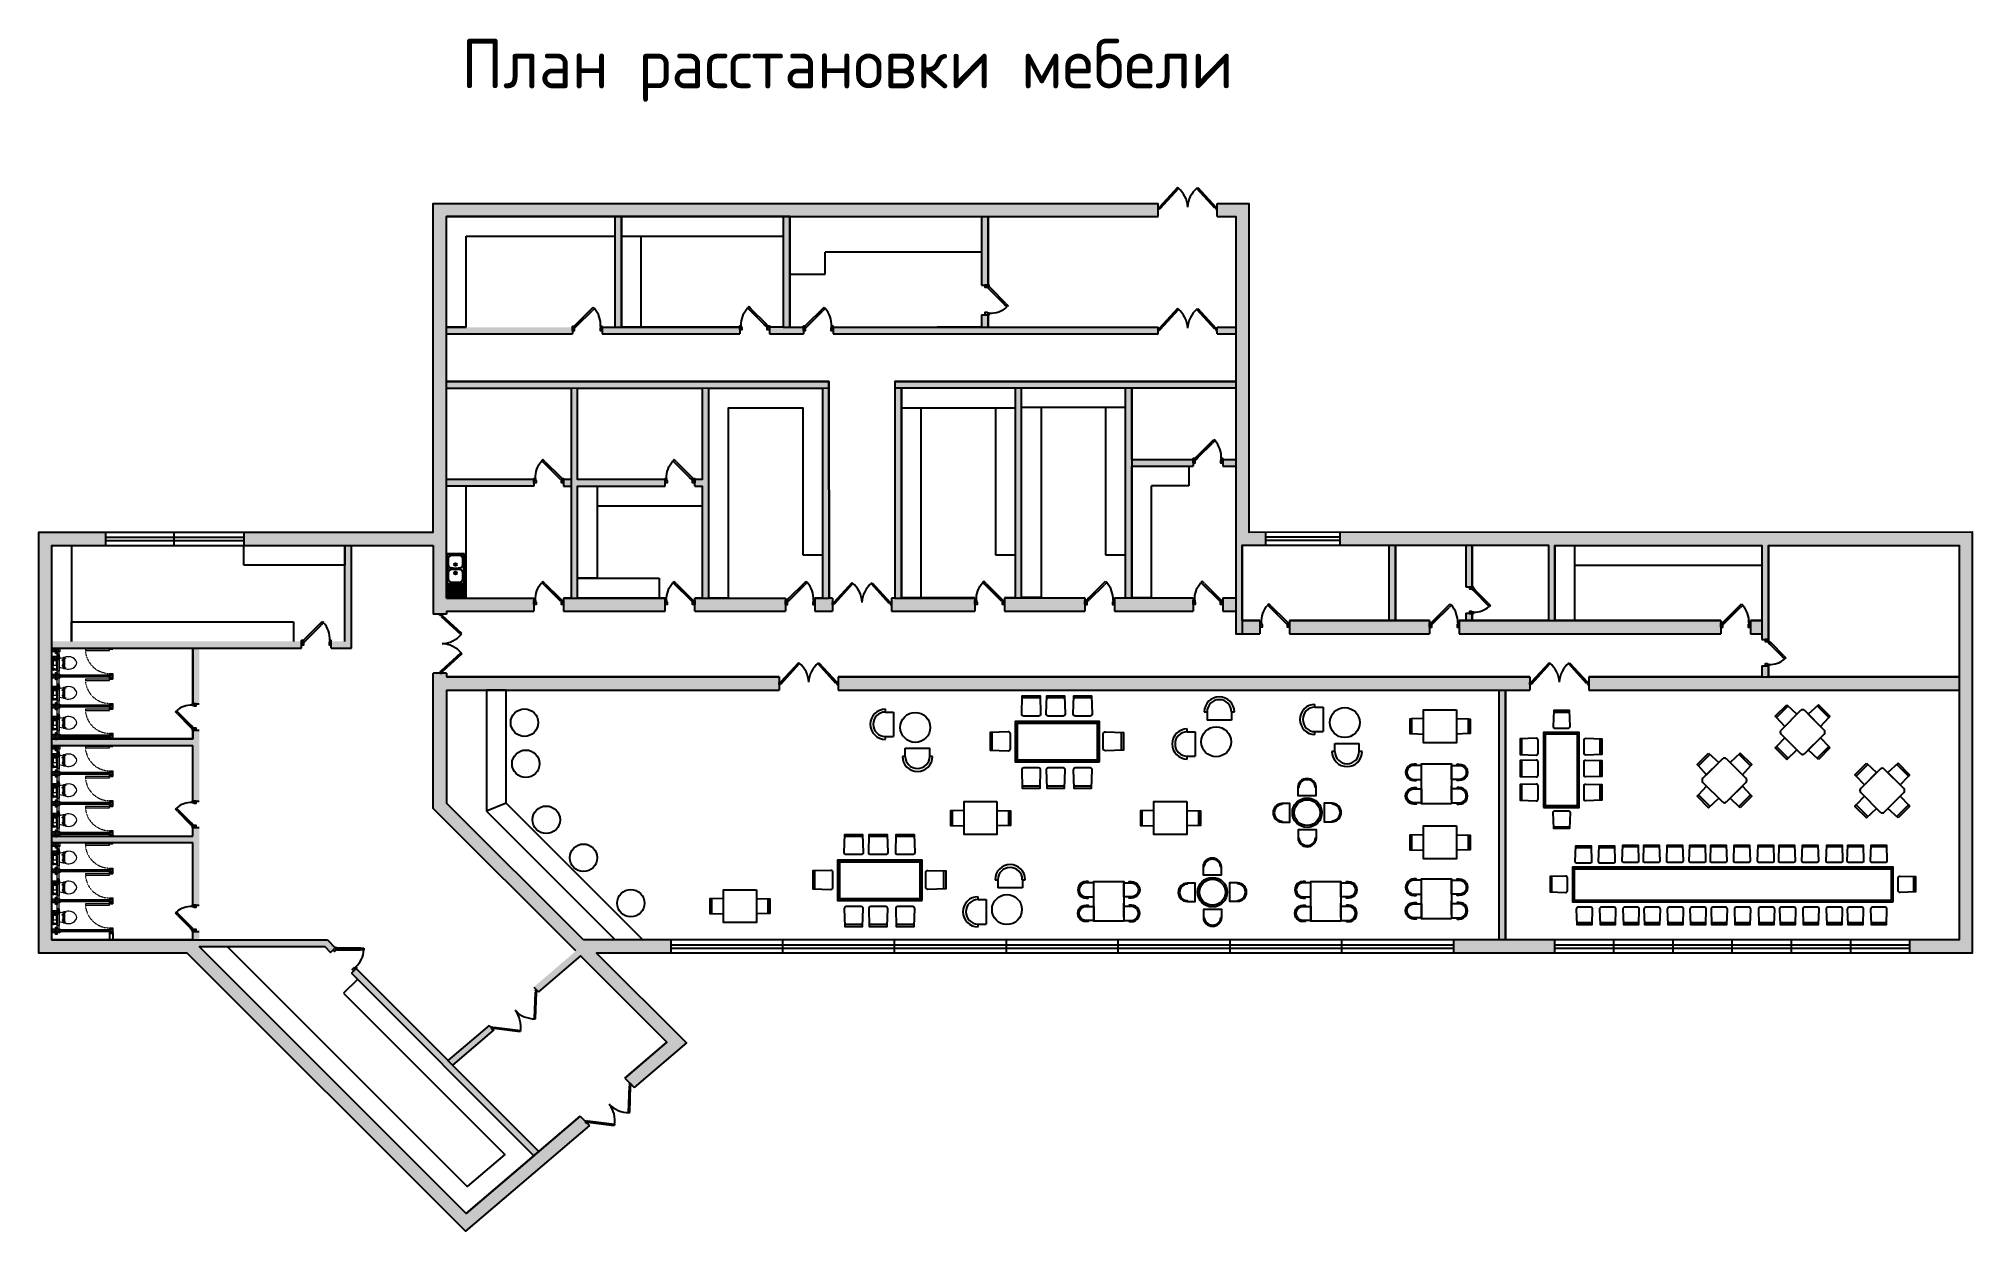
# Model space of a CAD drawing. Header units: millimetres. Extents: x 1 to 862718, y -200795 to 126771.
# Drawn here: x 600832 to 659632, y -110745 to -74478 of the extents above; entities that cross this region are included whole.
import ezdxf

# ---------------------------------------------------------------- set-up
doc = ezdxf.new("R2010")
doc.units = ezdxf.units.MM
doc.header["$MEASUREMENT"] = 0
doc.linetypes.add('21-200$0$HiddenS', pattern=[1.25, 0.5, -0.75])
doc.layers.add('freecads.com', color=7, linetype='Continuous')
doc.layers.add('JA_Building Outline', color=7, linetype='Continuous', lineweight=5)
doc.styles.get("Standard").update_dxf_attribs({"font": 'GOST Common.ttf'})

msp = doc.modelspace()

# ---------------------------------------------------------------- texts
at = {"insert": (613689, -74488), "char_height": 1500, "attachment_point": 1}
msp.add_mtext_dynamic_manual_height_columns('План расстановки мебели', width=27894, gutter_width=1, heights=[0], dxfattribs=at)

# ---------------------------------------------------------------- blocks, each defined once
blk = doc.blocks.new('8 Person Rec 01')
for p, q in [((-459, 2644), (-509, 2694)), ((441, 2644), (491, 2694)), ((-459, 644), (-509, 594)), ((441, 644), (491, 594))]:
    blk.add_line(p, q)
for points in [[(236, 2863), (221, 3311), (-221, 3311), (-236, 2863, 0.424007), (-186, 2811), (186, 2811, 0.424007)], [(-714, 2529), (-1162, 2514), (-1162, 2073), (-714, 2058, 0.424007), (-662, 2108), (-662, 2479, 0.424007)], [(679, 2529), (1128, 2514), (1128, 2073), (679, 2058, -0.424007), (628, 2108), (628, 2479, -0.424007)], [(-714, 1920), (-1162, 1905), (-1162, 1463), (-714, 1448, 0.424007), (-662, 1498), (-662, 1870, 0.424007)], [(679, 1920), (1128, 1905), (1128, 1463), (679, 1448, -0.424007), (628, 1498), (628, 1870, -0.424007)], [(-714, 1248), (-1162, 1233), (-1162, 791), (-714, 776, 0.424007), (-662, 826), (-662, 1198, 0.424007)], [(679, 1248), (1128, 1233), (1128, 791), (679, 776, -0.424007), (628, 826), (628, 1198, -0.424007)], [(236, 448), (221, 0), (-221, 0), (-236, 448, -0.424007), (-186, 500), (186, 500, -0.424007)]]:
    blk.add_lwpolyline(points, format="xyb", close=True)
for points in [[(-222, 3261), (223, 3261)], [(-1112, 2071), (-1112, 2516)], [(1078, 2071), (1078, 2516)], [(-1112, 1462), (-1112, 1907)], [(1078, 1462), (1078, 1907)], [(-1112, 790), (-1112, 1235)], [(1078, 790), (1078, 1235)], [(-222, 50), (223, 50)]]:
    blk.add_lwpolyline(points)
for points in [[(-509, 594), (491, 594), (491, 2694), (-509, 2694)], [(-459, 644), (441, 644), (441, 2644), (-459, 2644)]]:
    blk.add_lwpolyline(points, close=True)
blk = doc.blocks.new('4 Person Round')
for points in [[(-258, 1610), (-258, 1389), (242, 1389), (242, 1610, 0.944965), (-258, 1610)], [(242, 1610), (217, 1609, 0.91722), (-233, 1607), (-258, 1610)], [(-691, 669), (-469, 669), (-469, 1169), (-691, 1169, 0.944965), (-691, 669)], [(-691, 1169), (-689, 1144, 0.91722), (-688, 694), (-691, 669)], [(683, 1177), (461, 1177), (461, 677), (683, 677, 0.944965), (683, 1177)], [(683, 677), (681, 702, 0.91722), (680, 1152), (683, 1177)], [(250, 236), (250, 458), (-250, 458), (-250, 236, 0.944965), (250, 236)], [(-250, 236), (-225, 238, 0.91722), (225, 239), (250, 236)]]:
    blk.add_lwpolyline(points, format="xyb")
for radius in [400, 350]:
    blk.add_circle((-4, 923), radius)
blk = doc.blocks.new('2 Person Dining')
for p, q in [((222, 1778), (-222, 1778)), ((-222, 1778), (222, 1778)), ((-222, 50), (222, 50)), ((222, 50), (-222, 50))]:
    blk.add_line(p, q)
for points in [[(-235, 1415), (-222, 1778), (-221, 1828), (221, 1828), (222, 1778), (235, 1415)], [(-235, 413), (-222, 50), (-221, 0), (221, 0), (222, 50), (235, 413)]]:
    blk.add_lwpolyline(points)
blk.add_lwpolyline([(-501, 1414), (499, 1414), (499, 414), (-501, 414)], close=True)
blk = doc.blocks.new('4 Person Square 04')
for p, q in [((-122, 974), (193, 1289)), ((193, 1289), (-122, 974)), ((974, 1289), (1289, 974)), ((1289, 974), (974, 1289)), ((-122, 193), (193, -122)), ((974, -122), (1289, 193))]:
    blk.add_line(p, q)
for points in [[(156, 1323), (430, 1067), (100, 737), (-122, 974), (-156, 1011)], [(1011, 1323), (737, 1067), (1067, 737), (1289, 974), (1323, 1011)], [(156, -156), (430, 100), (100, 430), (-122, 193), (-156, 156)], [(1011, -156), (737, 100), (1067, 430), (1289, 193), (1323, 156)]]:
    blk.add_lwpolyline(points, close=True)
blk.add_lwpolyline([(2, 639, 0.414214), (2, 528), (528, 2, 0.414214), (639, 2), (1165, 528, 0.414214), (1165, 639), (639, 1165, 0.414214), (528, 1165)], format="xyb", close=True)
blk = doc.blocks.new('4 Person Square 02')
for p, q in [((450, 1105), (450, 684)), ((-450, 119), (-450, 540)), ((450, 119), (450, 540)), ((450, 119), (450, 540))]:
    blk.add_line(p, q)
for points in [[(-617, 1155), (-617, 1194), (-683, 1194, 1.001343), (-683, 697), (-617, 697), (-617, 735)], [(617, 1155), (617, 1194), (683, 1194, -1.001343), (683, 697), (617, 697), (617, 735)], [(-617, 27), (-617, -11), (-683, -11, -1.001343), (-683, 486), (-617, 486), (-617, 447)], [(617, 27), (617, -11), (683, -11, 1.001343), (683, 486), (617, 486), (617, 447)]]:
    blk.add_lwpolyline(points, format="xyb")
blk.add_lwpolyline([(450, 0), (-450, 0), (-450, 1200), (450, 1200)], close=True)
for points in [[(-450, 735), (-450, 1155), (-617, 1155), (-683, 1155, 1.001587), (-683, 735)], [(450, 735), (450, 1155), (617, 1155), (683, 1155, -1.001587), (683, 735)], [(-450, 447), (-450, 27), (-617, 27), (-683, 27, -1.001587), (-683, 447)], [(450, 447), (450, 27), (617, 27), (683, 27, 1.001587), (683, 447)]]:
    blk.add_lwpolyline(points, format="xyb", close=True)
blk = doc.blocks.new('2 Person Round')
at = {"color": 0, "linetype": 'ByBlock'}
for p, q in [((-328, 822), (-250, 822)), ((-250, 822), (-250, 599)), ((423, 599), (-250, 599)), ((423, 822), (501, 822)), ((423, 822), (423, 599)), ((-797, 275), (-797, 354)), ((-797, 275), (-574, 275)), ((-574, 275), (-574, -398)), ((-797, -476), (-797, -398)), ((-797, -398), (-574, -398))]:
    blk.add_line(p, q, dxfattribs=at)
blk.add_circle((0, 0), 412, dxfattribs=at)
for centre, radius, start, end in [((86, 822), 415, 0, 180), ((86, 822), 336, 0, 180), ((-797, -61), 415, 90, 270), ((-797, -61), 336, 90, 270)]:
    blk.add_arc(centre, radius, start, end, dxfattribs=at)
blk = doc.blocks.new('A$C7C735C75')
for p, q in [((328, 370), (25, 38)), ((43, 21), (346, 354)), ((346, 354), (328, 370)), ((654, 354), (672, 370)), ((957, 21), (654, 354)), ((672, 370), (975, 38)), ((0, 0), (0, 38)), ((0, 38), (25, 38)), ((25, 0), (0, 0)), ((25, 38), (43, 21)), ((25, 38), (25, 0)), ((975, 38), (957, 21)), ((975, 38), (975, 0)), ((1000, 38), (975, 38)), ((975, 0), (1000, 0)), ((1000, 0), (1000, 38))]:
    blk.add_line(p, q)
for centre, start, end in [((60, 21), 2.2071, 50.923), ((940, 21), 129.077, 177.7929)]:
    blk.add_arc(centre, 441, start, end)
blk = doc.blocks.new('door')
for p, q in [((156873, 58161), (156946, 58233)), ((156946, 58233), (156983, 58197)), ((156317, 57525), (156317, 57653)), ((156317, 57653), (156317, 57525)), ((156435, 57726), (156362, 57653)), ((156362, 57653), (156399, 57617)), ((156399, 57617), (156472, 57689)), ((156873, 58161), (156435, 57726)), ((156472, 57689), (156910, 58124)), ((156983, 58197), (156910, 58124)), ((157217, 57525), (157217, 57653)), ((157217, 57525), (157217, 57653))]:
    blk.add_line(p, q)
for points in [[(156362, 57653), (156317, 57653), (156317, 57525), (156382, 57525), (156382, 57589), (156382, 57602), (156362, 57602)], [(157172, 57653), (157172, 57602), (157153, 57602), (157153, 57589), (157153, 57525), (157217, 57525), (157217, 57653)]]:
    blk.add_lwpolyline(points, close=True)
blk.add_arc((156410, 57690), 763, 357.23132, 41.49368)

# ---------------------------------------------------------------- hatches: boundary and pattern name
at = {"true_color": 0x636466}
h = msp.add_hatch(color=251, dxfattribs=at)
h.dxf.hatch_style = 1
h.paths.add_polyline_path([(659632, -89478.6), (640395, -89481.3), (640395, -89881.3), (659232, -89878.6), (659232, -101885.5), (657723.5, -101885.5), (657723.5, -102285.5), (659632, -102285.5)])
h.paths.add_polyline_path([(659232, -93885.5), (647972.5, -93885.5), (647972.5, -94285.5), (659232, -94285.5)], flags=17)
h.paths.add_polyline_path([(653432, -89879.5), (653232, -89879.5), (653232, -92749.5), (653432, -92749.5)], flags=17)
h.paths.add_polyline_path([(653232, -92172), (652883.5, -92172), (652883.5, -92572), (653232, -92572)], flags=17)
h.paths.add_polyline_path([(653432, -93549.5), (653232, -93549.5), (653232, -93885.5), (653432, -93885.5)], flags=17)
h.paths.add_polyline_path([(602863.5, -89485.5), (600832, -89485.5), (600832, -102285.5), (605350.6, -102285.5), (613810.3, -110745.2), (617578.4, -107531.3), (617294.6, -107247.6), (613831.9, -110201.1), (605716.3, -102085.5), (609529, -102085.5), (609706.2, -102262.8), (609847.7, -102121.3), (609611.8, -101885.5), (605516.3, -101885.5), (605516.3, -101885.5), (601232, -101885.5), (601232, -89885.5), (602863.5, -89885.5)])
h.paths.add_polyline_path([(613419.4, -105693.1), (610484.1, -102757.7), (610342.6, -102899.2), (615889.5, -108446), (616042.2, -108315.8)], flags=17)
h.paths.add_polyline_path([(617309.4, -102364.9), (617167.5, -102223.1), (615888.2, -103317.9), (616029.9, -103459.6)], flags=17)
h.paths.add_polyline_path([(614670.1, -104623), (614528.6, -104481.6), (613278.1, -105551.8), (613419.4, -105693.1)], flags=17)
h.paths.add_polyline_path([(617795.7, -102285.5), (620051, -102285.5), (620051, -101885.5), (617395.7, -101885.5), (613232, -97721.8), (613232, -94285.5), (623347.4, -94285.5), (623347.4, -93885.5), (613232, -93885.5), (613232, -93775.5), (612832, -93775.5), (612832, -97887.5), (619937.7, -104993.2), (618656.4, -106086.1), (618940.1, -106369.8), (620526.7, -105016.5)])
h.paths.add_polyline_path([(646172.5, -93885.5), (645189, -93885.5), (629455.6, -93885.5), (625147.4, -93885.5), (625147.4, -94285.5), (646172.5, -94285.5)])
h.paths.add_polyline_path([(645432, -94285.5), (645232, -94285.5), (645232, -101885.5), (645432, -101885.5)], flags=17)
h.paths.add_polyline_path([(646940.5, -89880.4), (646740.5, -89880.4), (646740.5, -92172), (646940.5, -92172)], flags=16)
h.paths.add_polyline_path([(637433.6, -89881.7), (637233.6, -89881.8), (637233.6, -92572), (637433.6, -92572)])
h.paths.add_polyline_path([(637971, -92172), (637433.6, -92172), (637433.6, -92572), (637971, -92572)])
h.paths.add_polyline_path([(646923.5, -101885.5), (643851, -101885.5), (643851, -102285.5), (646923.5, -102285.5)], flags=0)
h.paths.add_polyline_path([(605716.3, -95504.5), (605516.3, -95504.5), (605516.3, -95767), (601232, -95767), (601232, -95967), (605516.3, -95967), (605516.3, -97663.5), (605716.3, -97663.5)], flags=17)
h.paths.add_polyline_path([(605716.3, -98463.5), (605516.3, -98463.5), (605516.3, -98726), (601232, -98726), (601232, -98926), (605516.3, -98926), (605516.3, -100823), (605716.3, -100823)], flags=17)
h.paths.add_polyline_path([(605716.3, -93008), (605516.3, -93008), (605516.3, -94704.5), (605716.3, -94704.5)], flags=17)
h.paths.add_polyline_path([(608829, -92808), (601232, -92808), (601232, -93008), (605516.3, -93008), (605716.3, -93008), (608829, -93008)], flags=17)
h.paths.add_polyline_path([(610344.5, -89885.5), (610144.5, -89885.5), (610144.5, -92808), (609729, -92808), (609729, -93008), (610344.5, -93008)], flags=17)
h.paths.add_polyline_path([(605716.3, -101623), (605516.3, -101623), (605516.3, -101885.5), (605716.3, -101885.5)], flags=17)
h.paths.add_polyline_path([(619882.6, -91489.1), (617220.9, -91489.1), (616793.5, -91489.1), (616793.6, -91888.5), (619882.6, -91888)], flags=17)
h.paths.add_polyline_path([(623538, -91487.5), (621009.9, -91487.9), (621009.9, -91489.1), (620782.6, -91489.1), (620782.6, -91887.9), (623538.1, -91887.5)], flags=17)
h.paths.add_polyline_path([(624969, -91487.3), (624438, -91487.3), (624438.1, -91887.3), (624969.1, -91887.3)], flags=17)
h.paths.add_polyline_path([(624864, -84900), (613232, -84901.8), (613232, -85101.8), (617020.9, -85101.8), (624864, -85100)], flags=17)
h.paths.add_polyline_path([(624864, -85100), (624665, -85100.1), (624665, -91487.3), (624865, -91487.3)], flags=17)
h.paths.add_polyline_path([(627066.5, -85099.7), (626865.5, -85099.7), (626866.5, -91487), (627066.5, -91486.9)], flags=17)
h.paths.add_polyline_path([(637232.8, -84898.1), (626865.5, -84899.7), (626865.5, -85099.7), (627066.5, -85099.7), (637232.8, -85098.1)], flags=17)
h.paths.add_polyline_path([(630722.1, -85099.1), (630523, -85099.1), (630523, -91486.4), (630723, -91486.4)], flags=17)
h.paths.add_polyline_path([(634073, -85098.6), (633873, -85098.6), (633874, -91485.9), (634074, -91485.8)], flags=17)
h.paths.add_polyline_path([(635938.5, -87273), (634073.3, -87273.3), (634073.4, -87473.4), (635938.6, -87473.1)], flags=17)
h.paths.add_polyline_path([(637233.2, -87272.8), (636838.5, -87272.9), (636838.6, -87472.9), (637233.2, -87472.9)], flags=17)
h.paths.add_polyline_path([(637233.6, -91485.3), (636839.1, -91485.4), (636839.2, -91885.4), (637233.6, -91885.3)], flags=17)
h.paths.add_polyline_path([(635939.1, -91485.5), (633546.5, -91485.9), (633546.5, -91885.9), (635939.2, -91885.5)], flags=17)
h.paths.add_polyline_path([(632646.5, -91486.1), (630202.5, -91486.4), (630202.6, -91886.4), (632646.5, -91886.1)], flags=17)
h.paths.add_polyline_path([(629302.5, -91486.6), (626769, -91487), (626769.1, -91887), (629302.6, -91886.6)], flags=17)
h.paths.add_polyline_path([(617220.9, -88085.6), (619882, -88085.6), (619882, -87885.6), (617220.9, -87885.6), (617220.9, -85101.8), (617020.9, -85101.8), (617020.9, -87885.6), (617020.9, -88085.6), (617020.9, -91488.5), (617220.9, -91488.5)], flags=17)
h.paths.add_polyline_path([(621209.9, -85100.9), (621009.9, -85100.9), (621009.9, -87885.6), (620782, -87885.6), (620782, -88085.6), (621009.9, -88085.6), (621009.9, -91487.9), (621209.9, -91487.8)], flags=17)
h.paths.add_polyline_path([(617020.9, -87885.6), (616792.9, -87885.6), (616793, -88085.6), (617020.9, -88085.6)], flags=17)
h.paths.add_polyline_path([(615892.9, -87885.6), (613231.9, -87885.6), (613231.9, -88085.6), (615893, -88085.6)], flags=17)
h.paths.add_polyline_path([(617066, -83254.3), (613232, -83254.8), (613232, -83454.8), (617066, -83454.2)], flags=17)
h.paths.add_polyline_path([(622153, -83253.6), (617966, -83254.2), (617966, -83454.1), (622153, -83453.4)], flags=17)
h.paths.add_polyline_path([(618550.8, -79885.5), (618350.8, -79885.5), (618351.2, -83254.1), (618551.2, -83254.1)], flags=17)
h.paths.add_polyline_path([(624087, -83253.3), (623053, -83253.4), (623053, -83453.3), (624087, -83453.1)], flags=17)
h.paths.add_polyline_path([(623669.5, -79885.5), (623469.5, -79885.5), (623470, -83253.4), (623670, -83253.3)], flags=17)
h.paths.add_polyline_path([(634870.6, -83251.8), (624987, -83253.2), (624987, -83453), (634870.6, -83451.4)], flags=17)
h.paths.add_polyline_path([(637232.5, -83251.4), (636670.6, -83251.5), (636670.6, -83451.2), (637232.6, -83451.1)], flags=17)
h.paths.add_polyline_path([(629706.4, -82871.4), (629506.4, -82871.4), (629506.5, -83252.5), (629706.5, -83252.5)], flags=17)
h.paths.add_polyline_path([(629706, -79885.5), (629506, -79885.5), (629506.3, -81971.4), (629706.3, -81971.4)], flags=17)
h.paths.add_polyline_path([(621234, -98387.7), (621914, -98387.7), (621914, -97505.9), (621234, -97505.9)], flags=25)
h.paths.add_polyline_path([(624268.5, -93394.7), (624748.5, -93394.7), (624748.5, -92512.9), (624268.5, -92512.9)], flags=9)
h.paths.add_polyline_path([(609160.2, -97668.2), (609640.2, -97668.2), (609640.2, -96786.4), (609160.2, -96786.4)], flags=25)
h.paths.add_polyline_path([(605342.5, -91706.2), (605822.5, -91706.2), (605822.5, -90824.4), (605342.5, -90824.4)], flags=25)
h.paths.add_polyline_path([(603035, -94706.7), (603515, -94706.7), (603515, -93824.9), (603035, -93824.9)], flags=25)
h.paths.add_polyline_path([(603015.5, -100768.2), (603495.5, -100768.2), (603495.5, -99886.4), (603015.5, -99886.4)], flags=24)
h.paths.add_polyline_path([(602964, -97811.7), (603484, -97811.7), (603484, -96929.9), (602964, -96929.9)], flags=25)
h.paths.add_polyline_path([(616456, -105868.7), (616856, -105868.7), (616856, -104986.9), (616456, -104986.9)], flags=25)
h.paths.add_polyline_path([(611232.5, -106487.7), (611712.5, -106487.7), (611712.5, -105605.9), (611232.5, -105605.9)], flags=24)
h.paths.add_polyline_path([(636670, -79485.5), (636670.1, -79885.5), (637232, -79885.5), (637233.6, -89881.8), (637433.6, -89881.7), (638137.8, -89881.6), (638137.8, -89481.6), (637633.5, -89481.7), (637631.9, -79485.5)])
h.paths.add_polyline_path([(634870.1, -79885.5), (634870, -79485.5), (612832.1, -79485.5), (612830.7, -89485.5), (607068, -89485.5), (607068, -89885.5), (612832, -89885.5), (612832, -91975.5), (613232, -91975.5), (613232, -91889.1), (615893.6, -91888.7), (615893.5, -91489.1), (613231.9, -91489.1), (613231.9, -88085.6), (613232, -79885.5)])
h.paths.add_polyline_path([(644027.5, -92172), (644027.5, -92572), (651983.5, -92572), (651983.5, -92172)])
h.paths.add_polyline_path([(643127.5, -92572), (643127.5, -92172), (638871, -92172), (638871, -92572)])
h = msp.add_hatch(color=251, dxfattribs=at)
h.dxf.hatch_style = 1
h.paths.add_polyline_path([(636670, -79485.5), (636670, -79885.5), (637232, -79885.5), (637233.6, -89881.8), (638137.8, -89881.6), (638137.8, -89481.6), (637633.5, -89481.7), (637631.9, -79485.5)])
h = msp.add_hatch(color=251, dxfattribs=at)
h.dxf.hatch_style = 1
h.paths.add_polyline_path([(642087, -89881.8), (641887, -89881.8), (641887, -92172), (642087, -92172)])
h.paths.add_polyline_path([(644225.5, -91152), (644425.5, -91152), (644425.5, -89881.8), (644225.5, -89881.8)])
h.paths.add_polyline_path([(644425.5, -91952), (644225.5, -91952), (644225.5, -92172), (644425.5, -92172)])
h = msp.add_hatch(dxfattribs=at)
h.set_pattern_fill('ANSI31', color=251)
h.set_pattern_definition([(45, (0, -88392), (-0.088388347648, 0.088388347648), [])])
h.paths.add_polyline_path([(646923.5, -101885.5), (643851, -101885.5), (643851, -102285.5), (646923.5, -102285.5)])

# ---------------------------------------------------------------- linework, layer by layer
at = {"color": 18, "true_color": 0x000000}
for p, q in [((613231.6, -83254.8), (613232, -79884.1)), ((623669.5, -79885.5), (613232, -79884.1)), ((613232, -79885.5), (618350.8, -79884.8)), ((613832, -79885.5), (613832, -79884.2)), ((618350.8, -79884.8), (618351.2, -83252.9)), ((618550.8, -79884.8), (618551.2, -83252.8)), ((618550.8, -79885.5), (623469.5, -79885.5)), ((623469.5, -79885.5), (623470, -83253.6)), ((623669.5, -79885.5), (623670, -83253.5)), ((629506, -79885.5), (629506.3, -81971.4)), ((629506.5, -79885.5), (629506.5, -80966.5)), ((629706, -79885.5), (629706.3, -81971.4)), ((634870.1, -79885.5), (634870, -79485.5)), ((636670.1, -79885.5), (636670, -79485.5)), ((613831.6, -83254.9), (613831.9, -80485.4)), ((613831.9, -80485.4), (618350.8, -80484.8)), ((618550.7, -80485.5), (623469.5, -80485.5)), ((619150.8, -83253.6), (619150.8, -80485.5)), ((623669.7, -80966.5), (623669.5, -80966.5)), ((629506.2, -80965.7), (624750.9, -80966.3)), ((624750.9, -81641), (624750.9, -80966.3)), ((629506.5, -80966.5), (629506.2, -80966.5)), ((623669.9, -81641), (624750.9, -81641)), ((629506.3, -81971.4), (629706.3, -81971.4)), ((629506.4, -82871.4), (629706.4, -82871.4)), ((629506.4, -82871.4), (629506.5, -83252.7)), ((629706.4, -82871.4), (629706.5, -83252.7)), ((613231.5, -83454.8), (617066, -83454.2)), ((613231.6, -83254.8), (613831.6, -83254.7)), ((617066, -83254.3), (617066, -83454.2)), ((617966, -83254.2), (622114.5, -83253.6)), ((617966, -83254.2), (617966, -83454.1)), ((617966, -83454.1), (622153, -83453.4)), ((618550.8, -83253.6), (619150.8, -83253.6)), ((622153, -83253.7), (622153, -83453.4)), ((623053, -83253.6), (623053, -83453.3)), ((623053, -83453.3), (624087, -83453.1)), ((623470, -83253.4), (624087, -83253.3)), ((624087, -83253.3), (624087, -83453.1)), ((624987, -83253.2), (634870.6, -83251.8)), ((624987, -83253.2), (624987, -83453)), ((624987, -83453), (634870.6, -83451.4)), ((629506.5, -83252.5), (628425, -83252.5)), ((634870.6, -83451.4), (634870.6, -83251.8)), ((636670.6, -83251.5), (637232.5, -83251.4)), ((636670.6, -83451.2), (636670.6, -83251.5)), ((636670.6, -83451.2), (637232.6, -83451.1)), ((613232, -84901.8), (624864, -84900)), ((613232, -85101.8), (624864, -85100)), ((624664, -85103.6), (624665, -91487.3)), ((624864, -84900), (624865, -91487.3)), ((626865.5, -84899.7), (637232.8, -84898.1)), ((626865.5, -84899.7), (626866.5, -91487)), ((626865.5, -85099.7), (637232.8, -85098.1)), ((627066.5, -85098.1), (627066.5, -91485.3)), ((627066.5, -85099.7), (627066.5, -85699.7)), ((630523, -85098.1), (630523, -91485.3)), ((630723, -91485.3), (630722.1, -85099.3)), ((633273, -85086.2), (633273, -85099.3)), ((633873, -85086.1), (633874, -91473.9)), ((634073, -85086.1), (634074, -91473.8)), ((627066.5, -85699.7), (630523, -85699.7)), ((627666.5, -91485.3), (627666.5, -85711)), ((629923, -85699.7), (629923, -90173.5)), ((630723, -85688.2), (633874, -85688.2)), ((631323, -91473.9), (631323, -85688.2)), ((633273.1, -85688.2), (633273.8, -90173.5)), ((634073.4, -87273.3), (635938.5, -87273)), ((634073.4, -87473.4), (635938.6, -87473.1)), ((635811, -87473.4), (635811, -88073.4)), ((635938.5, -87273), (635938.6, -87473.1)), ((636838.5, -87272.9), (637233.2, -87272.8)), ((636838.5, -87272.9), (636838.6, -87472.9)), ((636838.6, -87472.9), (637233.3, -87472.9)), ((615893, -88085.6), (613230.9, -88085.2)), ((613831.9, -91489.1), (613831.9, -88085.6)), ((615892.9, -87885.6), (615893, -88085.6)), ((616792.9, -87885.6), (616793, -88085.6)), ((617020.9, -87885.6), (617020.9, -88085.6)), ((617820.9, -90888.4), (617820.9, -88085.6)), ((619882, -88085.6), (619882, -87885.6)), ((620782, -88085.6), (620782, -87885.6)), ((634673.4, -91485.3), (634673.4, -88073.4)), ((635811, -88073.4), (634673.4, -88073.4)), ((617820.9, -88685.6), (621009.9, -88685.6)), ((601232, -89885.5), (601832, -89885.5)), ((601832, -89885.5), (601832, -92810)), ((602863.5, -89485.5), (602863.5, -89885.5)), ((604955, -89885.5), (604955, -89485.5)), ((607068, -89485.5), (607068, -89885.5)), ((607075, -90485.5), (607075, -89885.5)), ((610144.5, -92808), (610144.5, -89885.5)), ((610144.5, -89885.5), (610144.5, -90485.5)), ((610344.5, -93008), (610344.5, -89885.5)), ((612832, -89885.5), (612832, -91975.5)), ((637233.6, -89881.8), (637233.6, -92572)), ((637433.6, -89881.8), (637433.6, -92572)), ((638137.8, -89481.6), (638137.8, -89873.5)), ((640395, -89481.3), (640395, -89873.5)), ((641887, -89881.8), (641887, -92172)), ((642087, -89881.8), (642087, -92172)), ((644225.5, -89881.8), (644225.5, -91152)), ((644425.5, -89881.8), (644425.5, -91152)), ((646740.5, -89885.5), (646740.5, -92172)), ((646940.5, -89885.5), (646940.5, -92172)), ((646940.5, -89885.5), (646940.5, -90485.5)), ((647540.5, -92172), (647540.5, -89885.5)), ((653232, -89885.5), (653232, -92749.5)), ((653432, -89885.5), (653432, -92749.5)), ((610144.5, -90485.5), (607075, -90485.5)), ((624065, -90173.5), (624665, -90173.5)), ((629923, -90173.5), (630523, -90173.5)), ((630722.1, -90173.5), (630722.8, -90173.5)), ((633273.8, -90173.5), (633874, -90173.5)), ((634073.4, -90173.5), (634073.8, -90173.5)), ((647540.5, -90485.5), (653232, -90485.5)), ((617820.9, -90888.4), (617220.9, -90888.4)), ((617220.9, -90888.4), (619703.5, -90888.4)), ((619703.5, -90888.4), (619703.6, -91488.1)), ((613231.9, -91489.1), (615893.5, -91488.7)), ((613231.9, -91489.1), (613831.9, -91489.1)), ((615893.5, -91488.7), (615893.6, -91888.7)), ((616793.5, -91488.5), (619882.6, -91488)), ((616793.5, -91488.5), (616793.6, -91888.5)), ((617220.9, -91489.1), (617820.9, -91489.1)), ((617820.9, -91489.1), (617820.9, -91488.4)), ((619882.6, -91888), (619882.6, -91488)), ((620782.6, -91487.9), (623538, -91487.5)), ((620782.6, -91887.9), (620782.6, -91487.9)), ((621209.9, -91487.3), (621809.9, -91487.3)), ((623538, -91487.4), (623538.1, -91887.5)), ((624438, -91487.3), (624438.1, -91887.3)), ((624438, -91487.3), (624865, -91487.3)), ((624969, -91487.3), (624969.1, -91887.3)), ((626769, -91487), (626769.1, -91887)), ((626866.5, -91487), (629302.5, -91486.6)), ((627066.5, -91485.3), (627293.5, -91485.3)), ((627066.5, -91485.3), (627666.5, -91485.3)), ((629302.5, -91485.3), (629302.6, -91886.9)), ((630202.5, -91485.2), (630202.6, -91886.8)), ((630202.5, -91486.4), (632646.5, -91486.1)), ((632646.5, -91486.1), (632646.5, -91886.1)), ((633546.5, -91485.9), (635939.1, -91485.5)), ((633546.5, -91485.9), (633546.5, -91885.9)), ((634073.4, -91485.3), (634673.4, -91485.3)), ((635939.1, -91485.5), (635939.2, -91885.6)), ((636839.1, -91485.4), (637233.6, -91485.3)), ((636839.1, -91485.4), (636839.2, -91885.4)), ((644225.5, -91152), (644425.5, -91152)), ((601832, -92810), (601832, -92210)), ((601832, -92210), (608582.5, -92210)), ((608582.5, -92210), (608582.5, -92809.5)), ((613232, -91975.5), (612832, -91975.5)), ((613232, -91889.1), (615893.6, -91888.7)), ((613232, -91889.1), (613232, -91975.5)), ((616793.6, -91888.5), (619882.6, -91888)), ((620782.6, -91887.9), (623538.1, -91887.5)), ((624438.1, -91887.3), (624969.1, -91887.3)), ((626769.1, -91887), (629302.6, -91886.6)), ((630202.6, -91886.4), (632646.5, -91886.1)), ((633546.5, -91885.9), (635939.2, -91885.5)), ((636839.2, -91885.4), (637233.6, -91885.3)), ((637433.6, -92172), (637971, -92172)), ((637971, -92172), (637971, -92572)), ((638871, -92172), (638871, -92572)), ((638871, -92172), (643127.5, -92172)), ((643127.5, -92172), (643127.5, -92572)), ((644027.5, -92172), (644027.5, -92572)), ((644027.5, -92172), (651983.5, -92172)), ((644225.5, -91952), (644425.5, -91952)), ((644225.5, -91952), (644225.5, -92172)), ((644425.5, -91952), (644425.5, -92172)), ((646940.5, -92172), (647540.5, -92172)), ((651983.5, -92172), (651983.5, -92572)), ((652883.5, -92172), (652883.5, -92572)), ((652883.5, -92172), (653232, -92172)), ((608829, -93008), (608829, -92808)), ((609729, -93008), (609729, -92808)), ((637233.6, -92572), (637971, -92572)), ((638871, -92572), (643127.5, -92572)), ((644027.5, -92572), (651983.5, -92572)), ((652883.5, -92572), (653232, -92572)), ((653232, -92749.5), (653432, -92749.5)), ((601232, -93008), (608829, -93008)), ((605516.3, -94704.5), (605516.3, -93008)), ((609729, -93008), (610344.5, -93008)), ((613232, -93775.5), (612832, -93775.5)), ((612832, -97887.5), (612832, -93775.5)), ((613232, -93775.5), (613232, -93885.5)), ((613232, -93885.5), (623347.4, -93885.5)), ((623347.4, -93885.5), (623347.4, -94285.5)), ((625147.4, -93885.5), (625147.4, -94285.5)), ((625147.4, -93885.5), (629455.6, -93885.5)), ((629455.6, -93885.5), (645189, -93885.5)), ((645189, -93885.5), (646172.5, -93885.5)), ((646172.5, -93885.5), (646172.5, -94285.5)), ((647972.5, -93885.5), (647972.5, -94285.5)), ((647972.5, -93885.5), (659232, -93885.5)), ((653232, -93549.5), (653432, -93549.5)), ((653232, -93549.5), (653232, -93885.5)), ((653232, -93685.5), (653233.5, -93685.5)), ((653232, -93885.5), (653233.6, -93885.5)), ((653232, -93885.5), (653233.6, -93885.5)), ((653432, -93549.5), (653432, -93885.5)), ((613232, -94285.5), (623347.4, -94285.5)), ((613232, -94285.5), (613232, -97721.8)), ((615050, -94286.5), (614450, -94286.5)), ((614450, -94286.5), (614450, -97971.4)), ((615050, -97722.8), (615050, -94286.5)), ((625147.4, -94285.5), (646172.5, -94285.5)), ((645232, -94285.5), (645232, -101885.5)), ((645432, -94285.5), (645432, -101885.5)), ((647972.5, -94285.5), (659232, -94285.5)), ((605516.3, -94704.5), (605716.3, -94704.5)), ((601232, -95767), (605516.3, -95767)), ((602989, -95736.1), (602989, -95767)), ((603089, -95736.1), (603089, -95767)), ((605516.3, -95767), (605516.3, -95504.5)), ((605516.3, -95504.5), (605716.3, -95504.5)), ((601232, -95967), (605516.3, -95967)), ((605516.3, -97663.5), (605516.3, -95967)), ((605516.3, -97663.5), (605716.3, -97663.5)), ((617164, -102219.5), (612832, -97887.5)), ((617395.7, -101885.5), (613232, -97721.8)), ((615050, -97722.8), (614450, -97971.4)), ((614450, -97971.4), (618364.1, -101885.5)), ((615050, -97722.8), (619213.7, -101886.5)), ((601232, -98726), (605516.3, -98726)), ((602989, -98695.1), (602989, -98726)), ((603089, -98695.1), (603089, -98726)), ((605516.3, -98726), (605516.3, -98463.5)), ((605516.3, -98463.5), (605716.3, -98463.5)), ((601232, -98926), (605516.3, -98926)), ((605516.3, -100823), (605516.3, -98926)), ((647470.4, -99674.7), (647470.4, -100729)), ((647523.1, -99727.4), (647523, -100676.4)), ((653145.8, -99674.7), (653198.4, -99674.7)), ((605516.3, -100823), (605716.3, -100823)), ((602989, -101654.1), (602989, -101885.5)), ((603089, -101654.1), (603089, -101885.5)), ((605516.3, -101885.5), (605516.3, -101623)), ((605516.3, -101623), (605716.3, -101623)), ((601232, -101885.5), (605516.3, -101885.5)), ((605516.3, -101885.5), (609611.8, -101885.5)), ((605516.3, -101885.5), (605716.3, -101885.5)), ((605716.3, -102085.5), (613831.9, -110201.1)), ((605716.3, -102085.5), (609529, -102085.5)), ((605716.3, -102085.5), (613831.9, -110201.1)), ((606564.8, -102085.5), (613864.2, -109384.9)), ((609529, -102085.5), (609706.2, -102262.8)), ((609611.8, -101885.5), (609847.7, -102121.3)), ((609706.2, -102262.8), (609847.7, -102121.3)), ((620051, -101885.5), (620051, -102285.5)), ((623451, -101885.5), (623451, -102285.5)), ((626851, -101885.5), (626851, -102285.5)), ((630251, -101885.5), (630251, -102285.5)), ((633651, -101885.5), (633651, -102285.5)), ((637051, -101885.5), (637051, -102285.5)), ((640451, -101885.5), (640451, -102285.5)), ((642196.8, -101883), (642196.8, -101885.5)), ((643851, -101885.5), (643851, -102285.5)), ((644454, -101883), (644454, -101885.5)), ((646147.8, -102285.5), (646147.8, -102286.5)), ((646923.5, -101885.5), (646923.5, -102285.5)), ((648723.5, -101885.5), (648723.5, -102285.5)), ((650523.5, -101885.5), (650523.5, -102285.5)), ((652323.5, -101885.5), (652323.5, -102285.5)), ((654123.5, -101885.5), (654123.5, -102285.5)), ((655923.5, -101885.5), (655923.5, -102285.5)), ((657723.5, -101885.5), (657723.5, -102285.5)), ((610342.6, -102899.2), (610484.1, -102757.7)), ((610342.6, -102899.2), (615889.5, -108446)), ((610484.1, -102757.7), (616042.2, -108315.8)), ((617309.4, -102364.9), (616029.9, -103459.6)), ((610526, -103082.5), (610101.7, -103506.8)), ((615888.4, -103318.1), (616029.9, -103459.6)), ((614528.6, -104481.6), (613278.1, -105551.8)), ((614670.1, -104623), (613419.4, -105693.1)), ((614528.6, -104481.6), (614670.1, -104623)), ((619937.7, -104993.2), (618656.4, -106086.1)), ((618656.4, -106086.1), (619937.7, -104993.2)), ((618656.4, -106086.1), (618940.1, -106369.8)), ((613831.9, -110201.1), (617294.6, -107247.6)), ((617294.6, -107247.6), (613831.9, -110201.1)), ((617294.6, -107247.6), (617578.4, -107531.3)), ((615889.5, -108446), (615465.3, -108021.8)), ((615889.5, -108446), (613831.9, -110201.1)), ((615006, -108411), (613864.2, -109384.9))]:
    msp.add_line(p, q, dxfattribs=at)
at = {"color": 152, "true_color": 0x2776bb}
for p, q in [((602863.5, -89635.5), (607068, -89635.5)), ((602863.5, -89735.5), (607068, -89735.5)), ((638137.8, -89623.5), (640395, -89623.5)), ((638137.8, -89723.5), (640395, -89723.5)), ((620051, -102035.5), (643851, -102035.5)), ((620051, -102135.5), (643851, -102135.5)), ((646923.5, -102036.5), (657723.5, -102036.5)), ((646923.5, -102136.5), (657723.5, -102136.5))]:
    msp.add_line(p, q, dxfattribs=at)
for p, q in [((647523.1, -99727.4), (647470.4, -99674.7)), ((657175, -99727.4), (657227.7, -99674.7)), ((647523.1, -100676.3), (647470.4, -100729)), ((657175, -100676.3), (657227.7, -100729))]:
    msp.add_line(p, q)
at = {"color": 18, "true_color": 0x000000}
for points in [[(617578.4, -107531.3), (613810.3, -110745.2), (605350.6, -102285.5), (600832, -102285.5), (600832, -89485.5), (612830.7, -89485.5), (612832.1, -79485.5), (634870, -79485.5)], [(613230.7, -91489.1), (613232, -79885.5), (634870.1, -79885.5)], [(613831.6, -83252.9), (613232, -83252.9), (613232, -79884.1), (618351.2, -79884.1), (618351.2, -83252.9)], [(636670, -79485.5), (637631.9, -79485.5), (637633.5, -89481.7), (659632, -89478.6), (659632, -102285.5), (617795.7, -102285.5), (620526.7, -105016.5), (618940.1, -106369.8)], [(622114.5, -83253.6), (618550.8, -83253.6), (618550.8, -79884.8), (623470, -79884.8), (623470, -83253.6), (623053, -83253.6)], [(623670, -83252.7), (623669.5, -83252.7), (623669.5, -79885.5), (629506.5, -79885.5), (629506.5, -81971.4)], [(629706, -81971.4), (629706, -79885.5), (634870.1, -79885.5)], [(635757.6, -79485.5), (635783, -79485.5)], [(636670.1, -79885.5), (637232.5, -79885.5), (637232.5, -83251.4)], [(636670.1, -79885.5), (637232, -79885.5), (637233.6, -89881.8)], [(629506.5, -82871.4), (629506.5, -83252.7), (628151, -83252.7)], [(629706.5, -83251.4), (629706, -83251.4), (629706, -82871.4)], [(624969, -91487.3), (624865, -91487.3), (624864, -84900), (613232, -84901.8), (613231.5, -83454.8), (617066, -83454.2)], [(617966, -83454.1), (622153, -83453.4)], [(623053, -83453.3), (624087, -83453.1)], [(624987, -83453), (634870.6, -83451.4)], [(636670.6, -83451.2), (637232.6, -83451.1), (637232.8, -84898.1), (626865.5, -84899.7), (626866.5, -91487)], [(615892.9, -87885.6), (613231.9, -87885.6), (613231.9, -85101.8), (617020.9, -85101.8), (617020.9, -87885.6), (616792.9, -87885.6)], [(619882, -87885.6), (617220.9, -87885.6), (617220.9, -85101.8), (621009.9, -85101.8), (621009.9, -87885.6), (620782, -87885.6)], [(621209.9, -91487.3), (621209.9, -85101.8), (624665, -85101.8), (624665, -91487.3), (624438, -91487.3)], [(621810, -91487.3), (621209.9, -91487.3), (621209.9, -85101.8), (624665, -85101.8), (624665, -91487.3), (624438, -91487.3)], [(621810, -91487.3), (621209.9, -91487.3), (621209.9, -85101.8), (624665, -85101.8), (624665, -91487.3), (624438, -91487.3)], [(629302.5, -91485.3), (627066.5, -91485.3), (627066.5, -85098.1), (630523, -85098.1), (630523, -91485.3), (630202.5, -91485.3)], [(630523, -85098.1), (630523, -91485.3)], [(631323, -91473.9), (630722.1, -91473.9), (630722.1, -85099.3), (633874, -85099.3), (633874, -91473.9)], [(634073.3, -87272.8), (634073, -87272.8), (634073, -85098.6), (637233.2, -85098.6), (637233.2, -87272.8), (637233.2, -87272.8)], [(621810, -91487.7), (621809.9, -85701.8), (624065, -85701.8), (624065, -90173.5)], [(634673.4, -91485.3), (634073.4, -91485.3), (634073.4, -87473.4), (635811, -87473.4)], [(637233.2, -87473.4), (637233.6, -87473.4), (637233.6, -91485.3)], [(616793, -88085.6), (617020.9, -88085.6), (617020.9, -91489.1), (616793.5, -91489.1)], [(619882.6, -91489.1), (617220.9, -91489.1), (617220.9, -88085.6), (619882, -88085.6)], [(620782, -88085.6), (621009.9, -88085.6), (621009.9, -91489.1), (620782.6, -91489.1)], [(617820.9, -90889.1), (617820.9, -88685.6), (620409.9, -88685.6)], [(605516.3, -101885.5), (601232, -101885.5), (601232, -89885.5), (612832, -89885.5)], [(659232, -89878.6), (659232, -101885.5), (617395.7, -101885.5)], [(637971, -92172), (637433.6, -92172), (637433.6, -89881.8), (646740.5, -89881.8), (646740.5, -92172), (644027.5, -92172)], [(637971, -92172), (637433.6, -92172), (637433.6, -89881.8), (641887, -89881.8), (641887, -92172), (638871, -92172)], [(643127.5, -92172), (642087, -92172), (642087, -89881.8), (644225.5, -89881.8), (644225.5, -91152)], [(644425.5, -91152), (644425.5, -89881.8), (646740.5, -89881.8), (646740.5, -92172), (644425.5, -92172), (644425.5, -91952)], [(651983.5, -92172), (646940.5, -92172), (646940.5, -89885.5), (653232, -89885.5), (653232, -92172), (652883.5, -92172)], [(653432, -92749.5), (653432, -89885.5), (659232, -89885.5), (659232, -93885.5), (653432, -93885.5), (653432, -93549.5)], [(626866.5, -91487), (626769, -91487)], [(616793.6, -91888.5), (619882.6, -91888)], [(620782.6, -91887.9), (623538.1, -91887.5)], [(624438.1, -91887.3), (624969.1, -91887.3)], [(626769.1, -91887), (629302.6, -91886.6)], [(630202.6, -91886.4), (632646.5, -91886.1)], [(633546.5, -91885.9), (635939.2, -91885.5)], [(636839.2, -91885.4), (637233.6, -91885.3), (637233.6, -92572), (637971, -92572)], [(643127.5, -92172), (638871, -92172)], [(644225.5, -91952), (644225.5, -92172), (644027.5, -92172)], [(638871, -92572), (643127.5, -92572)], [(644027.5, -92572), (651983.5, -92572)], [(652883.5, -92572), (653232, -92572), (653232.2, -92749.5)], [(605516.3, -95504.5), (605516.3, -95767), (601232, -95767), (601232, -93008), (605516.3, -93008), (605516.3, -94704.5)], [(623347.4, -93885.5), (613232, -93885.5)], [(646172.5, -93885.5), (625147.4, -93885.5)], [(653233.2, -93549.5), (653233.6, -93885.5), (647972.5, -93885.5)], [(647972.5, -94285.5), (659232, -94285.5), (659232, -101885.5), (645432, -101885.5), (645432, -94285.5), (646172.5, -94285.5)], [(605516.3, -101885.5), (605516.3, -101885.5), (601232, -101885.5)], [(605716.3, -102085.5), (609529, -102085.5), (609706.2, -102262.8)], [(610342.6, -102899.2), (615889.5, -108446), (613831.9, -110201.1), (605716.3, -102085.5)], [(617294.6, -107247.6), (613831.9, -110201.1), (605716.3, -102085.5)], [(610101.7, -103506.8), (615006, -108411), (613864.2, -109384.9), (607164.8, -102685.5)], [(618656.4, -106086.1), (619937.7, -104993.2), (617309.4, -102364.9), (616029.9, -103459.6)], [(614670.1, -104623), (613419.4, -105693.1), (616042.2, -108315.8)], [(619937.7, -104993.2), (619937.7, -104993.2), (618656.4, -106086.1)], [(616042.2, -108315.8), (617294.6, -107247.6)]]:
    msp.add_lwpolyline(points, dxfattribs=at)
for points in [[(647558.6, -99498.7), (647574.4, -99026), (648040, -99026), (648055.8, -99498.7, -0.4240071), (648003.1, -99553.2), (647611.3, -99553.2, -0.4240071)], [(648267.1, -99498.7), (648282.9, -99026), (648748.6, -99026), (648764.3, -99498.7, -0.4240071), (648711.6, -99553.2), (648319.8, -99553.2, -0.4240071)], [(648988.4, -99476.7), (649004.1, -99004), (649469.8, -99004), (649485.5, -99476.7, -0.4240071), (649432.8, -99531.2), (649041.1, -99531.2, -0.4240071)], [(649631, -99476.7), (649646.7, -99004), (650112.4, -99004), (650128.1, -99476.7, -0.4240071), (650075.5, -99531.2), (649683.7, -99531.2, -0.4240071)], [(650339.5, -99476.7), (650355.2, -99004), (650820.9, -99004), (650836.7, -99476.7, -0.4240071), (650784, -99531.2), (650392.2, -99531.2, -0.4240071)], [(651024.1, -99476.7), (651039.8, -99004), (651505.5, -99004), (651521.2, -99476.7, -0.4240071), (651468.6, -99531.2), (651076.8, -99531.2, -0.4240071)], [(651666.7, -99476.7), (651682.4, -99004), (652148.1, -99004), (652163.8, -99476.7, -0.4240071), (652111.2, -99531.2), (651719.4, -99531.2, -0.4240071)], [(652375.2, -99476.7), (652390.9, -99004), (652856.6, -99004), (652872.4, -99476.7, -0.4240071), (652819.7, -99531.2), (652427.9, -99531.2, -0.4240071)], [(653101.2, -99476.7), (653116.9, -99004), (653582.6, -99004), (653598.3, -99476.7, -0.4240071), (653545.6, -99531.2), (653153.8, -99531.2, -0.4240071)], [(653743.8, -99476.7), (653759.5, -99004), (654225.2, -99004), (654240.9, -99476.7, -0.4240071), (654188.2, -99531.2), (653796.4, -99531.2, -0.4240071)], [(654452.3, -99476.7), (654468, -99004), (654933.7, -99004), (654949.4, -99476.7, -0.4240071), (654896.8, -99531.2), (654505, -99531.2, -0.4240071)], [(655187.7, -99476.7), (655203.5, -99004), (655669.1, -99004), (655684.9, -99476.7, -0.4240071), (655632.2, -99531.2), (655240.4, -99531.2, -0.4240071)], [(655830.3, -99476.7), (655846.1, -99004), (656311.7, -99004), (656327.5, -99476.7, -0.4240071), (656274.8, -99531.2), (655883, -99531.2, -0.4240071)], [(656538.8, -99476.7), (656554.6, -99004), (657020.2, -99004), (657036, -99476.7, -0.4240071), (656983.3, -99531.2), (656591.5, -99531.2, -0.4240071)], [(647265.5, -99944.3), (646792.9, -99960.1), (646792.9, -100425.7), (647265.5, -100441.5, 0.4240071), (647320, -100388.8), (647320, -99997, 0.4240071)], [(657434.3, -99944.3), (657907, -99960.1), (657907, -100425.7), (657434.3, -100441.5, -0.4240071), (657379.9, -100388.8), (657379.9, -99997, -0.4240071)], [(647587.1, -100945.4), (647602.8, -101418), (648068.5, -101418), (648084.2, -100945.4, 0.4240071), (648031.6, -100890.9), (647639.8, -100890.9, 0.4240071)], [(648295.6, -100945.4), (648311.4, -101418), (648777, -101418), (648792.8, -100945.4, 0.4240071), (648740.1, -100890.9), (648348.3, -100890.9, 0.4240071)], [(649005.2, -100945.4), (649020.9, -101418), (649486.6, -101418), (649502.3, -100945.4, 0.4240071), (649449.7, -100890.9), (649057.9, -100890.9, 0.4240071)], [(649647.8, -100945.4), (649663.5, -101418), (650129.2, -101418), (650144.9, -100945.4, 0.4240071), (650092.3, -100890.9), (649700.5, -100890.9, 0.4240071)], [(650356.3, -100945.4), (650372.1, -101418), (650837.7, -101418), (650853.5, -100945.4, 0.4240071), (650800.8, -100890.9), (650409, -100890.9, 0.4240071)], [(651045.6, -100945.4), (651061.4, -101418), (651527, -101418), (651542.8, -100945.4, 0.4240071), (651490.1, -100890.9), (651098.3, -100890.9, 0.4240071)], [(651688.2, -100945.4), (651704, -101418), (652169.6, -101418), (652185.4, -100945.4, 0.4240071), (652132.7, -100890.9), (651740.9, -100890.9, 0.4240071)], [(652396.7, -100945.4), (652412.5, -101418), (652878.1, -101418), (652893.9, -100945.4, 0.4240071), (652841.2, -100890.9), (652449.4, -100890.9, 0.4240071)], [(653126.2, -100945.4), (653141.9, -101418), (653607.6, -101418), (653623.3, -100945.4, 0.4240071), (653570.6, -100890.9), (653178.8, -100890.9, 0.4240071)], [(653768.8, -100945.4), (653784.5, -101418), (654250.2, -101418), (654265.9, -100945.4, 0.4240071), (654213.2, -100890.9), (653821.4, -100890.9, 0.4240071)], [(654477.3, -100945.4), (654493, -101418), (654958.7, -101418), (654974.4, -100945.4, 0.4240071), (654921.7, -100890.9), (654530, -100890.9, 0.4240071)], [(655187.7, -100945.4), (655203.5, -101418), (655669.1, -101418), (655684.9, -100945.4, 0.4240071), (655632.2, -100890.9), (655240.4, -100890.9, 0.4240071)], [(655830.3, -100945.4), (655846.1, -101418), (656311.7, -101418), (656327.5, -100945.4, 0.4240071), (656274.8, -100890.9), (655883, -100890.9, 0.4240071)], [(656538.8, -100945.4), (656554.6, -101418), (657020.2, -101418), (657036, -100945.4, 0.4240071), (656983.3, -100890.9), (656591.5, -100890.9, 0.4240071)]]:
    msp.add_lwpolyline(points, format="xyb", close=True)
for points in [[(648041.8, -99078.7), (647572.6, -99078.7)], [(648750.3, -99078.7), (648281.1, -99078.7)], [(649471.5, -99056.7), (649002.4, -99056.7)], [(650114.1, -99056.7), (649645, -99056.7)], [(650822.7, -99056.7), (650353.5, -99056.7)], [(651507.2, -99056.7), (651038.1, -99056.7)], [(652149.8, -99056.7), (651680.7, -99056.7)], [(652858.4, -99056.7), (652389.2, -99056.7)], [(653584.3, -99056.7), (653115.2, -99056.7)], [(654226.9, -99056.7), (653757.8, -99056.7)], [(654935.4, -99056.7), (654466.3, -99056.7)], [(655670.9, -99056.7), (655201.7, -99056.7)], [(656313.5, -99056.7), (655844.3, -99056.7)], [(657022, -99056.7), (656552.8, -99056.7)], [(646845.6, -100427.5), (646845.6, -99958.3)], [(647523, -100676.3), (657175, -100676.3), (657175, -99727.4), (647523, -99727.4)], [(657854.3, -100427.5), (657854.3, -99958.3)], [(648070.2, -101365.3), (647601.1, -101365.3)], [(648778.8, -101365.3), (648309.6, -101365.3)], [(649488.3, -101365.3), (649019.2, -101365.3)], [(650130.9, -101365.3), (649661.8, -101365.3)], [(650839.5, -101365.3), (650370.3, -101365.3)], [(651528.8, -101365.3), (651059.6, -101365.3)], [(652171.4, -101365.3), (651702.2, -101365.3)], [(652879.9, -101365.3), (652410.7, -101365.3)], [(653609.3, -101365.3), (653140.2, -101365.3)], [(654251.9, -101365.3), (653782.8, -101365.3)], [(654960.4, -101365.3), (654491.3, -101365.3)], [(655670.9, -101365.3), (655201.7, -101365.3)], [(656313.5, -101365.3), (655844.3, -101365.3)], [(657022, -101365.3), (656552.8, -101365.3)]]:
    msp.add_lwpolyline(points)
msp.add_lwpolyline([(657227.7, -100729), (657227.7, -99674.7), (647470.4, -99674.7), (647470.4, -100729)], close=True)
for centre in [(615603.7, -95277), (615643, -96526.6), (616268.5, -98229.5), (617398.5, -99384.5), (618838, -100767)]:
    msp.add_circle(centre, 417.4, dxfattribs=at)
at = {"layer": 'freecads.com'}
for p, q in [((613783, -90139.8), (613232, -90139.8)), ((613232, -90139.8), (613232, -91489.1)), ((613246.1, -90203.3), (613246.1, -91425.6)), ((613257.3, -90203.3), (613257.3, -91425.6)), ((613723.9, -90158.3), (613291, -90158.3)), ((613723.9, -90169.6), (613291, -90169.6)), ((613507.5, -90169.6), (613474.4, -90169.6)), ((613757.7, -91425.6), (613757.7, -90203.3)), ((613768.9, -91425.6), (613768.9, -90203.3)), ((613783, -91489.1), (613783, -90139.8)), ((613282.6, -91026.9), (613282.6, -91398.2)), ((613310.7, -91026.9), (613310.7, -91438.5)), ((613338.8, -91026.9), (613338.8, -91438.5)), ((613366.9, -91026.9), (613366.9, -91438.5)), ((613395, -91026.9), (613395, -91438.5)), ((613423.2, -91026.9), (613423.2, -91438.5)), ((613451.3, -91026.9), (613451.3, -91438.5)), ((613479.4, -91026.9), (613479.4, -91438.5)), ((613507.5, -91026.9), (613507.5, -91438.5)), ((613535.6, -91026.9), (613535.6, -91438.5)), ((613563.7, -91026.9), (613563.7, -91438.5)), ((613591.8, -91026.9), (613591.8, -91438.5)), ((613619.9, -91026.9), (613619.9, -91438.5)), ((613648, -91026.9), (613648, -91438.5)), ((613676.1, -91026.9), (613676.1, -91438.5)), ((613704.3, -91026.9), (613704.3, -91438.5)), ((613732.4, -91026.9), (613732.4, -91395.9)), ((613232, -91489.1), (613783, -91489.1)), ((613291, -91459.3), (613723.9, -91459.3)), ((613291, -91470.5), (613723.9, -91470.5))]:
    msp.add_line(p, q, dxfattribs=at)
for centre, radius in [((613507.5, -90470.4), 42.7), ((613507.5, -90470.4), 30.9), ((613282.6, -90598.5), 19.7), ((613507.5, -90726.7), 42.7), ((613507.5, -90726.7), 30.9)]:
    msp.add_circle(centre, radius, dxfattribs=at)
for centre, radius, start, end in [((613291, -90203.3), 45, 90, 180), ((613291, -90203.3), 33.7, 90, 180), ((614123.7, -90384.9), 843.3, 172.769996, 187.230004), ((613370.7, -90289.4), 84.3, 100.381239, 172.769996), ((613370.7, -90480.4), 84.3, 187.230004, 259.618761), ((613507.5, -91035.9), 843.3, 79.618761, 100.381239), ((613644.3, -90289.4), 84.3, 7.230004, 79.618761), ((613644.3, -90480.4), 84.3, 280.381239, 352.769996), ((613723.9, -90203.3), 45, 0, 90), ((613723.9, -90203.3), 33.7, 0, 90), ((612891.3, -90384.9), 843.3, 352.769996, 7.230004), ((614123.7, -90812.2), 843.3, 172.769996, 187.230004), ((613370.7, -90716.7), 84.3, 100.381239, 172.769996), ((613370.7, -90907.7), 84.3, 187.230004, 259.618761), ((613507.5, -89733.9), 843.3, 259.618761, 280.381239), ((613507.5, -91463.2), 843.3, 79.618761, 100.381239), ((613507.5, -90161.1), 843.3, 259.618761, 280.381239), ((613644.3, -90716.7), 84.3, 7.230004, 79.618761), ((613644.3, -90907.7), 84.3, 280.381239, 352.769996), ((612891.3, -90812.2), 843.3, 352.769996, 7.230004), ((613291, -91425.6), 45, 180, 270), ((613291, -91425.6), 33.7, 180, 270), ((613723.9, -91425.6), 45, 270, 0), ((613723.9, -91425.6), 33.7, 270, 0)]:
    msp.add_arc(centre, radius, start, end, dxfattribs=at)
at = {"layer": 'JA_Building Outline', "color": 9, "lineweight": 20}
for p, q in [((601232, -93008), (601352, -93128)), ((601232, -93128), (601352, -93008)), ((601232, -93128), (601232, -93008)), ((601232, -93008), (601352, -93008)), ((601352, -93128), (601232, -93128)), ((601343.2, -93178.8), (601393.2, -93128.8)), ((601393.2, -93178.8), (601343.2, -93128.8)), ((601343.2, -93178.8), (601343.2, -93128.8)), ((601343.2, -93128.8), (601393.2, -93128.8)), ((601393.2, -93178.8), (601343.2, -93178.8)), ((601352, -93008), (601352, -93128)), ((601474, -93008), (601354, -93128)), ((601474, -93128), (601354, -93008)), ((601354, -93128), (601354, -93008)), ((601354, -93008), (601474, -93008)), ((601474, -93128), (601354, -93128)), ((601393.2, -93128.8), (601393.2, -93178.8)), ((601394, -93008), (601394, -93006.1)), ((601394, -93806.5), (601394, -93128)), ((601394, -93195.7), (601394, -93708.7)), ((601411.9, -93198.4), (601394, -93195.7)), ((601434.6, -93199.2, 0), (601411.9, -93198.4)), ((601439, -93199.3, 0), (601434.6, -93199.2, 0)), ((601443.7, -93199.8, 0), (601439, -93199.3, 0)), ((601448.7, -93201.9, 0), (601443.7, -93199.8, 0)), ((601454, -93206.8, 0), (601448.7, -93201.9, 0)), ((601454, -93008, 0), (601454, -93006.1, 0)), ((601454, -93806.5, 0), (601454, -93128, 0)), ((601454, -93206.8, 0), (601454, -93708.2, 0)), ((601579.1, -93306, 0), (601454, -93333.7, 0)), ((601454, -93611.8, 0), (601454, -93311.2, 0)), ((601454, -93589.3, 0), (601454, -93333.7, 0)), ((601457, -93249.2, 0), (601457, -93333.2, 0)), ((601464, -93258.7, 0), (601457, -93258.7, 0)), ((601464, -93323.7, 0), (601457, -93323.7, 0)), ((601467, -93261.7, 0), (601467, -93320.7, 0)), ((601474, -93008), (601474, -93128)), ((601549, -93371.5, 0), (601574, -93367.1, 0)), ((601549, -93391.5, 0), (601549, -93371.5, 0)), ((601574, -93395.9, 0), (601549, -93391.5, 0)), ((601574, -93364.5, 0), (601574, -93321.2, 0)), ((601574, -93558.5, 0), (601574, -93364.5, 0)), ((601574, -93373.5, 0), (601580, -93373.5, 0)), ((601580, -93389.5, 0), (601574, -93389.5, 0)), ((601580, -93373.5, 0), (601580, -93389.5, 0)), ((601584, -93548.5, 0), (601584, -93374.5, 0)), ((601666.7, -93280.5, 0), (601593.6, -93296.7, 0)), ((601594, -93606.3, 0), (601594, -93316.7, 0)), ((601638.6, -93312.4, 0), (601671.4, -93305.1, 0)), ((601232, -93806.6), (601352, -93926.6)), ((601232, -93926.6), (601352, -93806.6)), ((601232, -93926.6), (601232, -93806.6)), ((601232, -93806.6), (601352, -93806.6)), ((601352, -93926.6), (601232, -93926.6)), ((601274.5, -93667.7), (601281, -93667.7)), ((601276.5, -93672.7), (601278.5, -93672.7)), ((601277, -93680.2), (601278.5, -93680.2)), ((601279, -93675.7), (601283, -93675.7)), ((601279, -93680.7), (601283, -93680.7)), ((601287.5, -93667.7), (601281, -93667.7)), ((601285.5, -93672.7), (601283.5, -93672.7)), ((601285, -93680.2), (601283.5, -93680.2)), ((601339.5, -93667.7), (601346, -93667.7)), ((601341.5, -93672.7), (601343.5, -93672.7)), ((601342, -93680.2), (601343.5, -93680.2)), ((601343.2, -93805.7), (601393.2, -93755.7)), ((601393.2, -93805.7), (601343.2, -93755.7)), ((601343.2, -93805.7), (601343.2, -93755.7)), ((601343.2, -93755.7), (601393.2, -93755.7)), ((601393.2, -93805.7), (601343.2, -93805.7)), ((601343.2, -93977.5), (601393.2, -93927.5)), ((601393.2, -93977.5), (601343.2, -93927.5)), ((601343.2, -93977.5), (601343.2, -93927.5)), ((601343.2, -93927.5), (601393.2, -93927.5)), ((601393.2, -93977.5), (601343.2, -93977.5)), ((601344, -93675.7), (601348, -93675.7)), ((601344, -93680.7), (601348, -93680.7)), ((601352.5, -93667.7), (601346, -93667.7)), ((601350.5, -93672.7), (601348.5, -93672.7)), ((601350, -93680.2), (601348.5, -93680.2)), ((601352, -93806.6), (601352, -93926.6)), ((601474, -93806.6), (601354, -93926.6)), ((601474, -93926.6), (601354, -93806.6)), ((601354, -93926.6), (601354, -93806.6)), ((601354, -93806.6), (601474, -93806.6)), ((601474, -93926.6), (601354, -93926.6)), ((601393.2, -93755.7), (601393.2, -93805.7)), ((601393.2, -93927.5), (601393.2, -93977.5)), ((601395.9, -93712.8), (601394, -93708.7)), ((601394, -94716.5), (601394, -93926.5)), ((601397.7, -93714.6), (601395.9, -93712.8)), ((601399.4, -93715), (601397.7, -93714.6)), ((601433, -93714.6, 0), (601399.4, -93715)), ((601434.6, -93714, 0), (601433, -93714.6, 0)), ((601436.2, -93714, 0), (601434.6, -93714, 0)), ((601437.9, -93715.1, 0), (601436.2, -93714, 0)), ((601439.8, -93716.5, 0), (601437.9, -93715.1, 0)), ((601442.2, -93717.4, 0), (601439.8, -93716.5, 0)), ((601445.2, -93716.9, 0), (601442.2, -93717.4, 0)), ((601449.1, -93714.1, 0), (601445.2, -93716.9, 0)), ((601454, -93708.2, 0), (601449.1, -93714.1, 0)), ((601454, -93589.3, 0), (601579.1, -93617.1, 0)), ((601454, -94716.5, 0), (601454, -93926.5, 0)), ((601474, -93806.6), (601474, -93926.6)), ((601574, -93527.1, 0), (601549, -93531.5, 0)), ((601549, -93531.5, 0), (601549, -93551.5, 0)), ((601549, -93551.5, 0), (601574, -93555.9, 0)), ((601580, -93533.5, 0), (601574, -93533.5, 0)), ((601574, -93549.5, 0), (601580, -93549.5, 0)), ((601574, -93601.9, 0), (601574, -93558.5, 0)), ((601580, -93549.5, 0), (601580, -93533.5, 0)), ((601593.6, -93626.3, 0), (601666.7, -93642.5, 0)), ((601671.4, -93617.9, 0), (601638.6, -93610.7, 0)), ((601274.5, -94577.7), (601281, -94577.7)), ((601276.5, -94582.7), (601278.5, -94582.7)), ((601277, -94590.2), (601278.5, -94590.2)), ((601279, -94585.7), (601283, -94585.7)), ((601279, -94590.7), (601283, -94590.7)), ((601287.5, -94577.7), (601281, -94577.7)), ((601285.5, -94582.7), (601283.5, -94582.7)), ((601285, -94590.2), (601283.5, -94590.2)), ((601339.5, -94577.7), (601346, -94577.7)), ((601341.5, -94582.7), (601343.5, -94582.7)), ((601342, -94590.2), (601343.5, -94590.2)), ((601343.2, -94715.7), (601393.2, -94665.7)), ((601393.2, -94715.7), (601343.2, -94665.7)), ((601343.2, -94715.7), (601343.2, -94665.7)), ((601343.2, -94665.7), (601393.2, -94665.7)), ((601344, -94585.7), (601348, -94585.7)), ((601344, -94590.7), (601348, -94590.7)), ((601352.5, -94577.7), (601346, -94577.7)), ((601350.5, -94582.7), (601348.5, -94582.7)), ((601350, -94590.2), (601348.5, -94590.2)), ((601393.2, -94665.7), (601393.2, -94715.7)), ((601394, -94105.7), (601394, -94618.7)), ((601411.9, -94108.4), (601394, -94105.7)), ((601395.9, -94622.8), (601394, -94618.7)), ((601397.7, -94624.6), (601395.9, -94622.8)), ((601399.4, -94625), (601397.7, -94624.6)), ((601433, -94624.6, 0), (601399.4, -94625)), ((601434.6, -94109.2, 0), (601411.9, -94108.4)), ((601434.6, -94624, 0), (601433, -94624.6, 0)), ((601439, -94109.3, 0), (601434.6, -94109.2, 0)), ((601436.2, -94624, 0), (601434.6, -94624, 0)), ((601437.9, -94625.1, 0), (601436.2, -94624, 0)), ((601439.8, -94626.5, 0), (601437.9, -94625.1, 0)), ((601443.7, -94109.8, 0), (601439, -94109.3, 0)), ((601442.2, -94627.4, 0), (601439.8, -94626.5, 0)), ((601445.2, -94626.9, 0), (601442.2, -94627.4, 0)), ((601448.7, -94111.9, 0), (601443.7, -94109.8, 0)), ((601449.1, -94624.1, 0), (601445.2, -94626.9, 0)), ((601454, -94116.8, 0), (601448.7, -94111.9, 0)), ((601454, -94618.2, 0), (601449.1, -94624.1, 0)), ((601454, -94116.8, 0), (601454, -94618.2, 0)), ((601579.1, -94216, 0), (601454, -94243.7, 0)), ((601454, -94521.8, 0), (601454, -94221.2, 0)), ((601454, -94499.3, 0), (601454, -94243.7, 0)), ((601454, -94499.3, 0), (601579.1, -94527.1, 0)), ((601457, -94159.2, 0), (601457, -94243.2, 0)), ((601464, -94168.7, 0), (601457, -94168.7, 0)), ((601464, -94233.7, 0), (601457, -94233.7, 0)), ((601467, -94171.7, 0), (601467, -94230.7, 0)), ((601549, -94281.5, 0), (601574, -94277.1, 0)), ((601549, -94301.5, 0), (601549, -94281.5, 0)), ((601574, -94305.9, 0), (601549, -94301.5, 0)), ((601574, -94437.1, 0), (601549, -94441.5, 0)), ((601549, -94441.5, 0), (601549, -94461.5, 0)), ((601549, -94461.5, 0), (601574, -94465.9, 0)), ((601574, -94274.5, 0), (601574, -94231.2, 0)), ((601574, -94468.5, 0), (601574, -94274.5, 0)), ((601574, -94283.5, 0), (601580, -94283.5, 0)), ((601580, -94299.5, 0), (601574, -94299.5, 0)), ((601580, -94443.5, 0), (601574, -94443.5, 0)), ((601574, -94459.5, 0), (601580, -94459.5, 0)), ((601574, -94511.9, 0), (601574, -94468.5, 0)), ((601580, -94283.5, 0), (601580, -94299.5, 0)), ((601580, -94459.5, 0), (601580, -94443.5, 0)), ((601584, -94458.5, 0), (601584, -94284.5, 0)), ((601666.7, -94190.5, 0), (601593.6, -94206.7, 0)), ((601593.6, -94536.3, 0), (601666.7, -94552.5, 0)), ((601594, -94516.3, 0), (601594, -94226.7, 0)), ((601638.6, -94222.4, 0), (601671.4, -94215.1, 0)), ((601671.4, -94527.9, 0), (601638.6, -94520.7, 0)), ((601232, -94716.6), (601352, -94836.6)), ((601232, -94836.6), (601352, -94716.6)), ((601232, -94836.6), (601232, -94716.6)), ((601232, -94716.6), (601352, -94716.6)), ((601352, -94836.6), (601232, -94836.6)), ((601393.2, -94715.7), (601343.2, -94715.7)), ((601343.2, -94887.5), (601393.2, -94837.5)), ((601393.2, -94887.5), (601343.2, -94837.5)), ((601343.2, -94887.5), (601343.2, -94837.5)), ((601343.2, -94837.5), (601393.2, -94837.5)), ((601393.2, -94887.5), (601343.2, -94887.5)), ((601352, -94716.6), (601352, -94836.6)), ((601474, -94716.6), (601354, -94836.6)), ((601474, -94836.6), (601354, -94716.6)), ((601354, -94836.6), (601354, -94716.6)), ((601354, -94716.6), (601474, -94716.6)), ((601474, -94836.6), (601354, -94836.6)), ((601393.2, -94837.5), (601393.2, -94887.5)), ((601394, -95626.5), (601394, -94836.5)), ((601394, -95015.7), (601394, -95528.7)), ((601411.9, -95018.4), (601394, -95015.7)), ((601434.6, -95019.2, 0), (601411.9, -95018.4)), ((601439, -95019.3, 0), (601434.6, -95019.2, 0)), ((601443.7, -95019.8, 0), (601439, -95019.3, 0)), ((601448.7, -95021.9, 0), (601443.7, -95019.8, 0)), ((601454, -95026.8, 0), (601448.7, -95021.9, 0)), ((601454, -95626.5, 0), (601454, -94836.5, 0)), ((601454, -95026.8, 0), (601454, -95528.2, 0)), ((601579.1, -95126, 0), (601454, -95153.7, 0)), ((601454, -95431.8, 0), (601454, -95131.2, 0)), ((601454, -95409.3, 0), (601454, -95153.7, 0)), ((601457, -95069.2, 0), (601457, -95153.2, 0)), ((601464, -95078.7, 0), (601457, -95078.7, 0)), ((601464, -95143.7, 0), (601457, -95143.7, 0)), ((601467, -95081.7, 0), (601467, -95140.7, 0)), ((601474, -94716.6), (601474, -94836.6)), ((601549, -95191.5, 0), (601574, -95187.1, 0)), ((601549, -95211.5, 0), (601549, -95191.5, 0)), ((601574, -95215.9, 0), (601549, -95211.5, 0)), ((601574, -95184.5, 0), (601574, -95141.2, 0)), ((601574, -95378.5, 0), (601574, -95184.5, 0)), ((601574, -95193.5, 0), (601580, -95193.5, 0)), ((601580, -95209.5, 0), (601574, -95209.5, 0)), ((601580, -95193.5, 0), (601580, -95209.5, 0)), ((601584, -95368.5, 0), (601584, -95194.5, 0)), ((601666.7, -95100.5, 0), (601593.6, -95116.7, 0)), ((601594, -95426.3, 0), (601594, -95136.7, 0)), ((601638.6, -95132.4, 0), (601671.4, -95125.1, 0)), ((601232, -95626.6), (601352, -95746.6)), ((601232, -95746.6), (601352, -95626.6)), ((601232, -95746.6), (601232, -95626.6)), ((601232, -95626.6), (601352, -95626.6)), ((601352, -95746.6), (601232, -95746.6)), ((601274.5, -95487.7), (601281, -95487.7)), ((601276.5, -95492.7), (601278.5, -95492.7)), ((601277, -95500.2), (601278.5, -95500.2)), ((601279, -95495.7), (601283, -95495.7)), ((601279, -95500.7), (601283, -95500.7)), ((601287.5, -95487.7), (601281, -95487.7)), ((601285.5, -95492.7), (601283.5, -95492.7)), ((601285, -95500.2), (601283.5, -95500.2)), ((601339.5, -95487.7), (601346, -95487.7)), ((601341.5, -95492.7), (601343.5, -95492.7)), ((601342, -95500.2), (601343.5, -95500.2)), ((601343.2, -95625.7), (601393.2, -95575.7)), ((601393.2, -95625.7), (601343.2, -95575.7)), ((601343.2, -95625.7), (601343.2, -95575.7)), ((601343.2, -95575.7), (601393.2, -95575.7)), ((601393.2, -95625.7), (601343.2, -95625.7)), ((601343.2, -95797.5), (601393.2, -95747.5)), ((601393.2, -95797.5), (601343.2, -95747.5)), ((601343.2, -95797.5), (601343.2, -95747.5)), ((601343.2, -95747.5), (601393.2, -95747.5)), ((601393.2, -95797.5), (601343.2, -95797.5)), ((601344, -95495.7), (601348, -95495.7)), ((601344, -95500.7), (601348, -95500.7)), ((601352.5, -95487.7), (601346, -95487.7)), ((601350.5, -95492.7), (601348.5, -95492.7)), ((601350, -95500.2), (601348.5, -95500.2)), ((601352, -95626.6), (601352, -95746.6)), ((601474, -95626.6), (601354, -95746.6)), ((601474, -95746.6), (601354, -95626.6)), ((601354, -95746.6), (601354, -95626.6)), ((601354, -95626.6), (601474, -95626.6)), ((601474, -95746.6), (601354, -95746.6)), ((601393.2, -95575.7), (601393.2, -95625.7)), ((601393.2, -95747.5), (601393.2, -95797.5)), ((601395.9, -95532.8), (601394, -95528.7)), ((601394, -95746.6), (601394, -95746.5)), ((601397.7, -95534.6), (601395.9, -95532.8)), ((601399.4, -95535), (601397.7, -95534.6)), ((601433, -95534.6, 0), (601399.4, -95535)), ((601434.6, -95534, 0), (601433, -95534.6, 0)), ((601436.2, -95534, 0), (601434.6, -95534, 0)), ((601437.9, -95535.1, 0), (601436.2, -95534, 0)), ((601439.8, -95536.5, 0), (601437.9, -95535.1, 0)), ((601442.2, -95537.4, 0), (601439.8, -95536.5, 0)), ((601445.2, -95536.9, 0), (601442.2, -95537.4, 0)), ((601449.1, -95534.1, 0), (601445.2, -95536.9, 0)), ((601454, -95528.2, 0), (601449.1, -95534.1, 0)), ((601454, -95409.3, 0), (601579.1, -95437.1, 0)), ((601454, -95746.6, 0), (601454, -95746.5, 0)), ((601474, -95626.6), (601474, -95746.6)), ((601574, -95347.1, 0), (601549, -95351.5, 0)), ((601549, -95351.5, 0), (601549, -95371.5, 0)), ((601549, -95371.5, 0), (601574, -95375.9, 0)), ((601580, -95353.5, 0), (601574, -95353.5, 0)), ((601574, -95369.5, 0), (601580, -95369.5, 0)), ((601574, -95421.9, 0), (601574, -95378.5, 0)), ((601580, -95369.5, 0), (601580, -95353.5, 0)), ((601593.6, -95446.3, 0), (601666.7, -95462.5, 0)), ((601671.4, -95437.9, 0), (601638.6, -95430.7, 0)), ((601232, -95967), (601352, -96087)), ((601232, -96087), (601352, -95967)), ((601232, -96087), (601232, -95967)), ((601232, -95967), (601352, -95967)), ((601352, -96087), (601232, -96087)), ((601343.2, -96137.8), (601393.2, -96087.8)), ((601393.2, -96137.8), (601343.2, -96087.8)), ((601343.2, -96137.8), (601343.2, -96087.8)), ((601343.2, -96087.8), (601393.2, -96087.8)), ((601393.2, -96137.8), (601343.2, -96137.8)), ((601352, -95967), (601352, -96087)), ((601474, -95967), (601354, -96087)), ((601474, -96087), (601354, -95967)), ((601354, -96087), (601354, -95967)), ((601354, -95967), (601474, -95967)), ((601474, -96087), (601354, -96087)), ((601393.2, -96087.8), (601393.2, -96137.8)), ((601394, -95967), (601394, -95965.1)), ((601394, -96765.5), (601394, -96087)), ((601394, -96154.7), (601394, -96667.7)), ((601411.9, -96157.4), (601394, -96154.7)), ((601434.6, -96158.2, 0), (601411.9, -96157.4)), ((601439, -96158.3, 0), (601434.6, -96158.2, 0)), ((601443.7, -96158.8, 0), (601439, -96158.3, 0)), ((601448.7, -96160.9, 0), (601443.7, -96158.8, 0)), ((601454, -96165.8, 0), (601448.7, -96160.9, 0)), ((601454, -95967, 0), (601454, -95965.1, 0)), ((601454, -96765.5, 0), (601454, -96087, 0)), ((601454, -96165.8, 0), (601454, -96667.2, 0)), ((601579.1, -96265, 0), (601454, -96292.7, 0)), ((601454, -96570.8, 0), (601454, -96270.2, 0)), ((601454, -96548.3, 0), (601454, -96292.7, 0)), ((601457, -96208.2, 0), (601457, -96292.2, 0)), ((601464, -96217.7, 0), (601457, -96217.7, 0)), ((601464, -96282.7, 0), (601457, -96282.7, 0)), ((601467, -96220.7, 0), (601467, -96279.7, 0)), ((601474, -95967), (601474, -96087)), ((601549, -96330.5, 0), (601574, -96326.1, 0)), ((601549, -96350.5, 0), (601549, -96330.5, 0)), ((601574, -96354.9, 0), (601549, -96350.5, 0)), ((601574, -96323.5, 0), (601574, -96280.2, 0)), ((601574, -96517.5, 0), (601574, -96323.5, 0)), ((601574, -96332.5, 0), (601580, -96332.5, 0)), ((601580, -96348.5, 0), (601574, -96348.5, 0)), ((601580, -96332.5, 0), (601580, -96348.5, 0)), ((601584, -96507.5, 0), (601584, -96333.5, 0)), ((601666.7, -96239.5, 0), (601593.6, -96255.7, 0)), ((601594, -96565.3, 0), (601594, -96275.7, 0)), ((601638.6, -96271.4, 0), (601671.4, -96264.1, 0)), ((601232, -96765.6), (601352, -96885.6)), ((601232, -96885.6), (601352, -96765.6)), ((601232, -96885.6), (601232, -96765.6)), ((601232, -96765.6), (601352, -96765.6)), ((601352, -96885.6), (601232, -96885.6)), ((601274.5, -96626.7), (601281, -96626.7)), ((601276.5, -96631.7), (601278.5, -96631.7)), ((601277, -96639.2), (601278.5, -96639.2)), ((601279, -96634.7), (601283, -96634.7)), ((601279, -96639.7), (601283, -96639.7)), ((601287.5, -96626.7), (601281, -96626.7)), ((601285.5, -96631.7), (601283.5, -96631.7)), ((601285, -96639.2), (601283.5, -96639.2)), ((601339.5, -96626.7), (601346, -96626.7)), ((601341.5, -96631.7), (601343.5, -96631.7)), ((601342, -96639.2), (601343.5, -96639.2)), ((601343.2, -96764.7), (601393.2, -96714.7)), ((601393.2, -96764.7), (601343.2, -96714.7)), ((601343.2, -96764.7), (601343.2, -96714.7)), ((601343.2, -96714.7), (601393.2, -96714.7)), ((601393.2, -96764.7), (601343.2, -96764.7)), ((601343.2, -96936.5), (601393.2, -96886.5)), ((601393.2, -96936.5), (601343.2, -96886.5)), ((601343.2, -96936.5), (601343.2, -96886.5)), ((601343.2, -96886.5), (601393.2, -96886.5)), ((601393.2, -96936.5), (601343.2, -96936.5)), ((601344, -96634.7), (601348, -96634.7)), ((601344, -96639.7), (601348, -96639.7)), ((601352.5, -96626.7), (601346, -96626.7)), ((601350.5, -96631.7), (601348.5, -96631.7)), ((601350, -96639.2), (601348.5, -96639.2)), ((601352, -96765.6), (601352, -96885.6)), ((601474, -96765.6), (601354, -96885.6)), ((601474, -96885.6), (601354, -96765.6)), ((601354, -96885.6), (601354, -96765.6)), ((601354, -96765.6), (601474, -96765.6)), ((601474, -96885.6), (601354, -96885.6)), ((601393.2, -96714.7), (601393.2, -96764.7)), ((601393.2, -96886.5), (601393.2, -96936.5)), ((601395.9, -96671.8), (601394, -96667.7)), ((601394, -97675.5), (601394, -96885.5)), ((601397.7, -96673.6), (601395.9, -96671.8)), ((601399.4, -96674), (601397.7, -96673.6)), ((601433, -96673.6, 0), (601399.4, -96674)), ((601434.6, -96673, 0), (601433, -96673.6, 0)), ((601436.2, -96673, 0), (601434.6, -96673, 0)), ((601437.9, -96674.1, 0), (601436.2, -96673, 0)), ((601439.8, -96675.5, 0), (601437.9, -96674.1, 0)), ((601442.2, -96676.4, 0), (601439.8, -96675.5, 0)), ((601445.2, -96675.9, 0), (601442.2, -96676.4, 0)), ((601449.1, -96673.1, 0), (601445.2, -96675.9, 0)), ((601454, -96667.2, 0), (601449.1, -96673.1, 0)), ((601454, -96548.3, 0), (601579.1, -96576.1, 0)), ((601454, -97675.5, 0), (601454, -96885.5, 0)), ((601474, -96765.6), (601474, -96885.6)), ((601574, -96486.1, 0), (601549, -96490.5, 0)), ((601549, -96490.5, 0), (601549, -96510.5, 0)), ((601549, -96510.5, 0), (601574, -96514.9, 0)), ((601580, -96492.5, 0), (601574, -96492.5, 0)), ((601574, -96508.5, 0), (601580, -96508.5, 0)), ((601574, -96560.9, 0), (601574, -96517.5, 0)), ((601580, -96508.5, 0), (601580, -96492.5, 0)), ((601593.6, -96585.3, 0), (601666.7, -96601.5, 0)), ((601671.4, -96576.9, 0), (601638.6, -96569.7, 0)), ((601274.5, -97536.7), (601281, -97536.7)), ((601276.5, -97541.7), (601278.5, -97541.7)), ((601277, -97549.2), (601278.5, -97549.2)), ((601279, -97544.7), (601283, -97544.7)), ((601279, -97549.7), (601283, -97549.7)), ((601287.5, -97536.7), (601281, -97536.7)), ((601285.5, -97541.7), (601283.5, -97541.7)), ((601285, -97549.2), (601283.5, -97549.2)), ((601339.5, -97536.7), (601346, -97536.7)), ((601341.5, -97541.7), (601343.5, -97541.7)), ((601342, -97549.2), (601343.5, -97549.2)), ((601344, -97544.7), (601348, -97544.7)), ((601344, -97549.7), (601348, -97549.7)), ((601352.5, -97536.7), (601346, -97536.7)), ((601350.5, -97541.7), (601348.5, -97541.7)), ((601350, -97549.2), (601348.5, -97549.2)), ((601394, -97064.7), (601394, -97577.7)), ((601411.9, -97067.4), (601394, -97064.7)), ((601395.9, -97581.8), (601394, -97577.7)), ((601397.7, -97583.6), (601395.9, -97581.8)), ((601399.4, -97584), (601397.7, -97583.6)), ((601433, -97583.6, 0), (601399.4, -97584)), ((601434.6, -97068.2, 0), (601411.9, -97067.4)), ((601434.6, -97583, 0), (601433, -97583.6, 0)), ((601439, -97068.3, 0), (601434.6, -97068.2, 0)), ((601436.2, -97583, 0), (601434.6, -97583, 0)), ((601437.9, -97584.1, 0), (601436.2, -97583, 0)), ((601439.8, -97585.5, 0), (601437.9, -97584.1, 0)), ((601443.7, -97068.8, 0), (601439, -97068.3, 0)), ((601442.2, -97586.4, 0), (601439.8, -97585.5, 0)), ((601445.2, -97585.9, 0), (601442.2, -97586.4, 0)), ((601448.7, -97070.9, 0), (601443.7, -97068.8, 0)), ((601449.1, -97583.1, 0), (601445.2, -97585.9, 0)), ((601454, -97075.8, 0), (601448.7, -97070.9, 0)), ((601454, -97577.2, 0), (601449.1, -97583.1, 0)), ((601454, -97075.8, 0), (601454, -97577.2, 0)), ((601579.1, -97175, 0), (601454, -97202.7, 0)), ((601454, -97480.8, 0), (601454, -97180.2, 0)), ((601454, -97458.3, 0), (601454, -97202.7, 0)), ((601454, -97458.3, 0), (601579.1, -97486.1, 0)), ((601457, -97118.2, 0), (601457, -97202.2, 0)), ((601464, -97127.7, 0), (601457, -97127.7, 0)), ((601464, -97192.7, 0), (601457, -97192.7, 0)), ((601467, -97130.7, 0), (601467, -97189.7, 0)), ((601549, -97240.5, 0), (601574, -97236.1, 0)), ((601549, -97260.5, 0), (601549, -97240.5, 0)), ((601574, -97264.9, 0), (601549, -97260.5, 0)), ((601574, -97396.1, 0), (601549, -97400.5, 0)), ((601549, -97400.5, 0), (601549, -97420.5, 0)), ((601549, -97420.5, 0), (601574, -97424.9, 0)), ((601574, -97233.5, 0), (601574, -97190.2, 0)), ((601574, -97427.5, 0), (601574, -97233.5, 0)), ((601574, -97242.5, 0), (601580, -97242.5, 0)), ((601580, -97258.5, 0), (601574, -97258.5, 0)), ((601580, -97402.5, 0), (601574, -97402.5, 0)), ((601574, -97418.5, 0), (601580, -97418.5, 0)), ((601574, -97470.9, 0), (601574, -97427.5, 0)), ((601580, -97242.5, 0), (601580, -97258.5, 0)), ((601580, -97418.5, 0), (601580, -97402.5, 0)), ((601584, -97417.5, 0), (601584, -97243.5, 0)), ((601666.7, -97149.5, 0), (601593.6, -97165.7, 0)), ((601593.6, -97495.3, 0), (601666.7, -97511.5, 0)), ((601594, -97475.3, 0), (601594, -97185.7, 0)), ((601638.6, -97181.4, 0), (601671.4, -97174.1, 0)), ((601671.4, -97486.9, 0), (601638.6, -97479.7, 0)), ((601232, -97675.6), (601352, -97795.6)), ((601232, -97795.6), (601352, -97675.6)), ((601232, -97795.6), (601232, -97675.6)), ((601232, -97675.6), (601352, -97675.6)), ((601352, -97795.6), (601232, -97795.6)), ((601343.2, -97674.7), (601393.2, -97624.7)), ((601393.2, -97674.7), (601343.2, -97624.7)), ((601343.2, -97674.7), (601343.2, -97624.7)), ((601343.2, -97624.7), (601393.2, -97624.7)), ((601393.2, -97674.7), (601343.2, -97674.7)), ((601343.2, -97846.5), (601393.2, -97796.5)), ((601393.2, -97846.5), (601343.2, -97796.5)), ((601343.2, -97846.5), (601343.2, -97796.5)), ((601343.2, -97796.5), (601393.2, -97796.5)), ((601393.2, -97846.5), (601343.2, -97846.5)), ((601352, -97675.6), (601352, -97795.6)), ((601474, -97675.6), (601354, -97795.6)), ((601474, -97795.6), (601354, -97675.6)), ((601354, -97795.6), (601354, -97675.6)), ((601354, -97675.6), (601474, -97675.6)), ((601474, -97795.6), (601354, -97795.6)), ((601393.2, -97624.7), (601393.2, -97674.7)), ((601393.2, -97796.5), (601393.2, -97846.5)), ((601394, -98585.5), (601394, -97795.5)), ((601394, -97974.7), (601394, -98487.7)), ((601411.9, -97977.4), (601394, -97974.7)), ((601434.6, -97978.2, 0), (601411.9, -97977.4)), ((601439, -97978.3, 0), (601434.6, -97978.2, 0)), ((601443.7, -97978.8, 0), (601439, -97978.3, 0)), ((601448.7, -97980.9, 0), (601443.7, -97978.8, 0)), ((601454, -97985.8, 0), (601448.7, -97980.9, 0)), ((601454, -98585.5, 0), (601454, -97795.5, 0)), ((601454, -97985.8, 0), (601454, -98487.2, 0)), ((601579.1, -98085, 0), (601454, -98112.7, 0)), ((601454, -98390.8, 0), (601454, -98090.2, 0)), ((601454, -98368.3, 0), (601454, -98112.7, 0)), ((601457, -98028.2, 0), (601457, -98112.2, 0)), ((601464, -98037.7, 0), (601457, -98037.7, 0)), ((601464, -98102.7, 0), (601457, -98102.7, 0)), ((601467, -98040.7, 0), (601467, -98099.7, 0)), ((601474, -97675.6), (601474, -97795.6)), ((601549, -98150.5, 0), (601574, -98146.1, 0)), ((601549, -98170.5, 0), (601549, -98150.5, 0)), ((601574, -98174.9, 0), (601549, -98170.5, 0)), ((601574, -98143.5, 0), (601574, -98100.2, 0)), ((601574, -98337.5, 0), (601574, -98143.5, 0)), ((601574, -98152.5, 0), (601580, -98152.5, 0)), ((601580, -98168.5, 0), (601574, -98168.5, 0)), ((601580, -98152.5, 0), (601580, -98168.5, 0)), ((601584, -98327.5, 0), (601584, -98153.5, 0)), ((601666.7, -98059.5, 0), (601593.6, -98075.7, 0)), ((601594, -98385.3, 0), (601594, -98095.7, 0)), ((601638.6, -98091.4, 0), (601671.4, -98084.1, 0)), ((601232, -98585.6), (601352, -98705.6)), ((601232, -98705.6), (601352, -98585.6)), ((601232, -98705.6), (601232, -98585.6)), ((601232, -98585.6), (601352, -98585.6)), ((601352, -98705.6), (601232, -98705.6)), ((601274.5, -98446.7), (601281, -98446.7)), ((601276.5, -98451.7), (601278.5, -98451.7)), ((601277, -98459.2), (601278.5, -98459.2)), ((601279, -98454.7), (601283, -98454.7)), ((601279, -98459.7), (601283, -98459.7)), ((601287.5, -98446.7), (601281, -98446.7)), ((601285.5, -98451.7), (601283.5, -98451.7)), ((601285, -98459.2), (601283.5, -98459.2)), ((601339.5, -98446.7), (601346, -98446.7)), ((601341.5, -98451.7), (601343.5, -98451.7)), ((601342, -98459.2), (601343.5, -98459.2)), ((601343.2, -98584.7), (601393.2, -98534.7)), ((601393.2, -98584.7), (601343.2, -98534.7)), ((601343.2, -98584.7), (601343.2, -98534.7)), ((601343.2, -98534.7), (601393.2, -98534.7)), ((601393.2, -98584.7), (601343.2, -98584.7)), ((601343.2, -98756.5), (601393.2, -98706.5)), ((601393.2, -98756.5), (601343.2, -98706.5)), ((601343.2, -98756.5), (601343.2, -98706.5)), ((601343.2, -98706.5), (601393.2, -98706.5)), ((601393.2, -98756.5), (601343.2, -98756.5)), ((601344, -98454.7), (601348, -98454.7)), ((601344, -98459.7), (601348, -98459.7)), ((601352.5, -98446.7), (601346, -98446.7)), ((601350.5, -98451.7), (601348.5, -98451.7)), ((601350, -98459.2), (601348.5, -98459.2)), ((601352, -98585.6), (601352, -98705.6)), ((601474, -98585.6), (601354, -98705.6)), ((601474, -98705.6), (601354, -98585.6)), ((601354, -98705.6), (601354, -98585.6)), ((601354, -98585.6), (601474, -98585.6)), ((601474, -98705.6), (601354, -98705.6)), ((601393.2, -98534.7), (601393.2, -98584.7)), ((601393.2, -98706.5), (601393.2, -98756.5)), ((601395.9, -98491.8), (601394, -98487.7)), ((601394, -98705.6), (601394, -98705.5)), ((601397.7, -98493.6), (601395.9, -98491.8)), ((601399.4, -98494), (601397.7, -98493.6)), ((601433, -98493.6, 0), (601399.4, -98494)), ((601434.6, -98493, 0), (601433, -98493.6, 0)), ((601436.2, -98493, 0), (601434.6, -98493, 0)), ((601437.9, -98494.1, 0), (601436.2, -98493, 0)), ((601439.8, -98495.5, 0), (601437.9, -98494.1, 0)), ((601442.2, -98496.4, 0), (601439.8, -98495.5, 0)), ((601445.2, -98495.9, 0), (601442.2, -98496.4, 0)), ((601449.1, -98493.1, 0), (601445.2, -98495.9, 0)), ((601454, -98487.2, 0), (601449.1, -98493.1, 0)), ((601454, -98368.3, 0), (601579.1, -98396.1, 0)), ((601454, -98705.6, 0), (601454, -98705.5, 0)), ((601474, -98585.6), (601474, -98705.6)), ((601574, -98306.1, 0), (601549, -98310.5, 0)), ((601549, -98310.5, 0), (601549, -98330.5, 0)), ((601549, -98330.5, 0), (601574, -98334.9, 0)), ((601580, -98312.5, 0), (601574, -98312.5, 0)), ((601574, -98328.5, 0), (601580, -98328.5, 0)), ((601574, -98380.9, 0), (601574, -98337.5, 0)), ((601580, -98328.5, 0), (601580, -98312.5, 0)), ((601593.6, -98405.3, 0), (601666.7, -98421.5, 0)), ((601671.4, -98396.9, 0), (601638.6, -98389.7, 0)), ((601232, -98926), (601352, -99046)), ((601232, -99046), (601352, -98926)), ((601232, -99046), (601232, -98926)), ((601232, -98926), (601352, -98926)), ((601352, -99046), (601232, -99046)), ((601343.2, -99096.8), (601393.2, -99046.8)), ((601393.2, -99096.8), (601343.2, -99046.8)), ((601343.2, -99096.8), (601343.2, -99046.8)), ((601343.2, -99046.8), (601393.2, -99046.8)), ((601393.2, -99096.8), (601343.2, -99096.8)), ((601352, -98926), (601352, -99046)), ((601474, -98926), (601354, -99046)), ((601474, -99046), (601354, -98926)), ((601354, -99046), (601354, -98926)), ((601354, -98926), (601474, -98926)), ((601474, -99046), (601354, -99046)), ((601393.2, -99046.8), (601393.2, -99096.8)), ((601394, -98926), (601394, -98924.1)), ((601394, -99724.5), (601394, -99046)), ((601394, -99113.7), (601394, -99626.7)), ((601411.9, -99116.4), (601394, -99113.7)), ((601434.6, -99117.2, 0), (601411.9, -99116.4)), ((601439, -99117.3, 0), (601434.6, -99117.2, 0)), ((601443.7, -99117.8, 0), (601439, -99117.3, 0)), ((601448.7, -99119.9, 0), (601443.7, -99117.8, 0)), ((601454, -99124.8, 0), (601448.7, -99119.9, 0)), ((601454, -98926, 0), (601454, -98924.1, 0)), ((601454, -99724.5, 0), (601454, -99046, 0)), ((601454, -99124.8, 0), (601454, -99626.2, 0)), ((601579.1, -99224, 0), (601454, -99251.7, 0)), ((601454, -99529.8, 0), (601454, -99229.2, 0)), ((601454, -99507.3, 0), (601454, -99251.7, 0)), ((601457, -99167.2, 0), (601457, -99251.2, 0)), ((601464, -99176.7, 0), (601457, -99176.7, 0)), ((601464, -99241.7, 0), (601457, -99241.7, 0)), ((601467, -99179.7, 0), (601467, -99238.7, 0)), ((601474, -98926), (601474, -99046)), ((601549, -99289.5, 0), (601574, -99285.1, 0)), ((601549, -99309.5, 0), (601549, -99289.5, 0)), ((601574, -99313.9, 0), (601549, -99309.5, 0)), ((601574, -99282.5, 0), (601574, -99239.2, 0)), ((601574, -99476.5, 0), (601574, -99282.5, 0)), ((601574, -99291.5, 0), (601580, -99291.5, 0)), ((601580, -99307.5, 0), (601574, -99307.5, 0)), ((601580, -99291.5, 0), (601580, -99307.5, 0)), ((601584, -99466.5, 0), (601584, -99292.5, 0)), ((601666.7, -99198.5, 0), (601593.6, -99214.7, 0)), ((601594, -99524.3, 0), (601594, -99234.7, 0)), ((601638.6, -99230.4, 0), (601671.4, -99223.1, 0)), ((601232, -99724.6), (601352, -99844.6)), ((601232, -99844.6), (601352, -99724.6)), ((601232, -99844.6), (601232, -99724.6)), ((601232, -99724.6), (601352, -99724.6)), ((601352, -99844.6), (601232, -99844.6)), ((601274.5, -99585.7), (601281, -99585.7)), ((601276.5, -99590.7), (601278.5, -99590.7)), ((601277, -99598.2), (601278.5, -99598.2)), ((601279, -99593.7), (601283, -99593.7)), ((601279, -99598.7), (601283, -99598.7)), ((601287.5, -99585.7), (601281, -99585.7)), ((601285.5, -99590.7), (601283.5, -99590.7)), ((601285, -99598.2), (601283.5, -99598.2)), ((601339.5, -99585.7), (601346, -99585.7)), ((601341.5, -99590.7), (601343.5, -99590.7)), ((601342, -99598.2), (601343.5, -99598.2)), ((601343.2, -99723.7), (601393.2, -99673.7)), ((601393.2, -99723.7), (601343.2, -99673.7)), ((601343.2, -99723.7), (601343.2, -99673.7)), ((601343.2, -99673.7), (601393.2, -99673.7)), ((601393.2, -99723.7), (601343.2, -99723.7)), ((601343.2, -99895.5), (601393.2, -99845.5)), ((601393.2, -99895.5), (601343.2, -99845.5)), ((601343.2, -99895.5), (601343.2, -99845.5)), ((601343.2, -99845.5), (601393.2, -99845.5)), ((601393.2, -99895.5), (601343.2, -99895.5)), ((601344, -99593.7), (601348, -99593.7)), ((601344, -99598.7), (601348, -99598.7)), ((601352.5, -99585.7), (601346, -99585.7)), ((601350.5, -99590.7), (601348.5, -99590.7)), ((601350, -99598.2), (601348.5, -99598.2)), ((601352, -99724.6), (601352, -99844.6)), ((601474, -99724.6), (601354, -99844.6)), ((601474, -99844.6), (601354, -99724.6)), ((601354, -99844.6), (601354, -99724.6)), ((601354, -99724.6), (601474, -99724.6)), ((601474, -99844.6), (601354, -99844.6)), ((601393.2, -99673.7), (601393.2, -99723.7)), ((601393.2, -99845.5), (601393.2, -99895.5)), ((601395.9, -99630.8), (601394, -99626.7)), ((601394, -100634.5), (601394, -99844.5)), ((601397.7, -99632.6), (601395.9, -99630.8)), ((601399.4, -99633), (601397.7, -99632.6)), ((601433, -99632.6, 0), (601399.4, -99633)), ((601434.6, -99632, 0), (601433, -99632.6, 0)), ((601436.2, -99632, 0), (601434.6, -99632, 0)), ((601437.9, -99633.1, 0), (601436.2, -99632, 0)), ((601439.8, -99634.5, 0), (601437.9, -99633.1, 0)), ((601442.2, -99635.4, 0), (601439.8, -99634.5, 0)), ((601445.2, -99634.9, 0), (601442.2, -99635.4, 0)), ((601449.1, -99632.1, 0), (601445.2, -99634.9, 0)), ((601454, -99626.2, 0), (601449.1, -99632.1, 0)), ((601454, -99507.3, 0), (601579.1, -99535.1, 0)), ((601454, -100634.5, 0), (601454, -99844.5, 0)), ((601474, -99724.6), (601474, -99844.6)), ((601574, -99445.1, 0), (601549, -99449.5, 0)), ((601549, -99449.5, 0), (601549, -99469.5, 0)), ((601549, -99469.5, 0), (601574, -99473.9, 0)), ((601580, -99451.5, 0), (601574, -99451.5, 0)), ((601574, -99467.5, 0), (601580, -99467.5, 0)), ((601574, -99519.9, 0), (601574, -99476.5, 0)), ((601580, -99467.5, 0), (601580, -99451.5, 0)), ((601593.6, -99544.3, 0), (601666.7, -99560.5, 0)), ((601671.4, -99535.9, 0), (601638.6, -99528.7, 0)), ((601274.5, -100495.7), (601281, -100495.7)), ((601276.5, -100500.7), (601278.5, -100500.7)), ((601277, -100508.2), (601278.5, -100508.2)), ((601279, -100503.7), (601283, -100503.7)), ((601279, -100508.7), (601283, -100508.7)), ((601287.5, -100495.7), (601281, -100495.7)), ((601285.5, -100500.7), (601283.5, -100500.7)), ((601285, -100508.2), (601283.5, -100508.2)), ((601339.5, -100495.7), (601346, -100495.7)), ((601341.5, -100500.7), (601343.5, -100500.7)), ((601342, -100508.2), (601343.5, -100508.2)), ((601344, -100503.7), (601348, -100503.7)), ((601344, -100508.7), (601348, -100508.7)), ((601352.5, -100495.7), (601346, -100495.7)), ((601350.5, -100500.7), (601348.5, -100500.7)), ((601350, -100508.2), (601348.5, -100508.2)), ((601394, -100023.7), (601394, -100536.7)), ((601411.9, -100026.4), (601394, -100023.7)), ((601395.9, -100540.8), (601394, -100536.7)), ((601397.7, -100542.6), (601395.9, -100540.8)), ((601399.4, -100543), (601397.7, -100542.6)), ((601433, -100542.6, 0), (601399.4, -100543)), ((601434.6, -100027.2, 0), (601411.9, -100026.4)), ((601434.6, -100542, 0), (601433, -100542.6, 0)), ((601439, -100027.3, 0), (601434.6, -100027.2, 0)), ((601436.2, -100542, 0), (601434.6, -100542, 0)), ((601437.9, -100543.1, 0), (601436.2, -100542, 0)), ((601439.8, -100544.5, 0), (601437.9, -100543.1, 0)), ((601443.7, -100027.8, 0), (601439, -100027.3, 0)), ((601442.2, -100545.4, 0), (601439.8, -100544.5, 0)), ((601445.2, -100544.9, 0), (601442.2, -100545.4, 0)), ((601448.7, -100029.9, 0), (601443.7, -100027.8, 0)), ((601449.1, -100542.1, 0), (601445.2, -100544.9, 0)), ((601454, -100034.8, 0), (601448.7, -100029.9, 0)), ((601454, -100536.2, 0), (601449.1, -100542.1, 0)), ((601454, -100034.8, 0), (601454, -100536.2, 0)), ((601579.1, -100134, 0), (601454, -100161.7, 0)), ((601454, -100439.8, 0), (601454, -100139.2, 0)), ((601454, -100417.3, 0), (601454, -100161.7, 0)), ((601454, -100417.3, 0), (601579.1, -100445.1, 0)), ((601457, -100077.2, 0), (601457, -100161.2, 0)), ((601464, -100086.7, 0), (601457, -100086.7, 0)), ((601464, -100151.7, 0), (601457, -100151.7, 0)), ((601467, -100089.7, 0), (601467, -100148.7, 0)), ((601549, -100199.5, 0), (601574, -100195.1, 0)), ((601549, -100219.5, 0), (601549, -100199.5, 0)), ((601574, -100223.9, 0), (601549, -100219.5, 0)), ((601574, -100355.1, 0), (601549, -100359.5, 0)), ((601549, -100359.5, 0), (601549, -100379.5, 0)), ((601549, -100379.5, 0), (601574, -100383.9, 0)), ((601574, -100192.5, 0), (601574, -100149.2, 0)), ((601574, -100386.5, 0), (601574, -100192.5, 0)), ((601574, -100201.5, 0), (601580, -100201.5, 0)), ((601580, -100217.5, 0), (601574, -100217.5, 0)), ((601580, -100361.5, 0), (601574, -100361.5, 0)), ((601574, -100377.5, 0), (601580, -100377.5, 0)), ((601574, -100429.9, 0), (601574, -100386.5, 0)), ((601580, -100201.5, 0), (601580, -100217.5, 0)), ((601580, -100377.5, 0), (601580, -100361.5, 0)), ((601584, -100376.5, 0), (601584, -100202.5, 0)), ((601666.7, -100108.5, 0), (601593.6, -100124.7, 0)), ((601593.6, -100454.3, 0), (601666.7, -100470.5, 0)), ((601594, -100434.3, 0), (601594, -100144.7, 0)), ((601638.6, -100140.4, 0), (601671.4, -100133.1, 0)), ((601671.4, -100445.9, 0), (601638.6, -100438.7, 0)), ((601232, -100634.6), (601352, -100754.6)), ((601232, -100754.6), (601352, -100634.6)), ((601232, -100754.6), (601232, -100634.6)), ((601232, -100634.6), (601352, -100634.6)), ((601352, -100754.6), (601232, -100754.6)), ((601343.2, -100633.7), (601393.2, -100583.7)), ((601393.2, -100633.7), (601343.2, -100583.7)), ((601343.2, -100633.7), (601343.2, -100583.7)), ((601343.2, -100583.7), (601393.2, -100583.7)), ((601393.2, -100633.7), (601343.2, -100633.7)), ((601343.2, -100805.5), (601393.2, -100755.5)), ((601393.2, -100805.5), (601343.2, -100755.5)), ((601343.2, -100805.5), (601343.2, -100755.5)), ((601343.2, -100755.5), (601393.2, -100755.5)), ((601393.2, -100805.5), (601343.2, -100805.5)), ((601352, -100634.6), (601352, -100754.6)), ((601474, -100634.6), (601354, -100754.6)), ((601474, -100754.6), (601354, -100634.6)), ((601354, -100754.6), (601354, -100634.6)), ((601354, -100634.6), (601474, -100634.6)), ((601474, -100754.6), (601354, -100754.6)), ((601393.2, -100583.7), (601393.2, -100633.7)), ((601393.2, -100755.5), (601393.2, -100805.5)), ((601394, -101544.5), (601394, -100754.5)), ((601394, -100933.7), (601394, -101446.7)), ((601411.9, -100936.4), (601394, -100933.7)), ((601434.6, -100937.2, 0), (601411.9, -100936.4)), ((601439, -100937.3, 0), (601434.6, -100937.2, 0)), ((601443.7, -100937.8, 0), (601439, -100937.3, 0)), ((601448.7, -100939.9, 0), (601443.7, -100937.8, 0)), ((601454, -100944.8, 0), (601448.7, -100939.9, 0)), ((601454, -101544.5, 0), (601454, -100754.5, 0)), ((601454, -100944.8, 0), (601454, -101446.2, 0)), ((601579.1, -101044, 0), (601454, -101071.7, 0)), ((601454, -101349.8, 0), (601454, -101049.2, 0)), ((601454, -101327.3, 0), (601454, -101071.7, 0)), ((601457, -100987.2, 0), (601457, -101071.2, 0)), ((601464, -100996.7, 0), (601457, -100996.7, 0)), ((601464, -101061.7, 0), (601457, -101061.7, 0)), ((601467, -100999.7, 0), (601467, -101058.7, 0)), ((601474, -100634.6), (601474, -100754.6)), ((601549, -101109.5, 0), (601574, -101105.1, 0)), ((601549, -101129.5, 0), (601549, -101109.5, 0)), ((601574, -101133.9, 0), (601549, -101129.5, 0)), ((601574, -101102.5, 0), (601574, -101059.2, 0)), ((601574, -101296.5, 0), (601574, -101102.5, 0)), ((601574, -101111.5, 0), (601580, -101111.5, 0)), ((601580, -101127.5, 0), (601574, -101127.5, 0)), ((601580, -101111.5, 0), (601580, -101127.5, 0)), ((601584, -101286.5, 0), (601584, -101112.5, 0)), ((601666.7, -101018.5, 0), (601593.6, -101034.7, 0)), ((601594, -101344.3, 0), (601594, -101054.7, 0)), ((601638.6, -101050.4, 0), (601671.4, -101043.1, 0)), ((601232, -101544.6), (601352, -101664.6)), ((601232, -101664.6), (601352, -101544.6)), ((601232, -101664.6), (601232, -101544.6)), ((601232, -101544.6), (601352, -101544.6)), ((601352, -101664.6), (601232, -101664.6)), ((601274.5, -101405.7), (601281, -101405.7)), ((601276.5, -101410.7), (601278.5, -101410.7)), ((601277, -101418.2), (601278.5, -101418.2)), ((601279, -101413.7), (601283, -101413.7)), ((601279, -101418.7), (601283, -101418.7)), ((601287.5, -101405.7), (601281, -101405.7)), ((601285.5, -101410.7), (601283.5, -101410.7)), ((601285, -101418.2), (601283.5, -101418.2)), ((601339.5, -101405.7), (601346, -101405.7)), ((601341.5, -101410.7), (601343.5, -101410.7)), ((601342, -101418.2), (601343.5, -101418.2)), ((601343.2, -101543.7), (601393.2, -101493.7)), ((601393.2, -101543.7), (601343.2, -101493.7)), ((601343.2, -101543.7), (601343.2, -101493.7)), ((601343.2, -101493.7), (601393.2, -101493.7)), ((601393.2, -101543.7), (601343.2, -101543.7)), ((601343.2, -101715.5), (601393.2, -101665.5)), ((601393.2, -101715.5), (601343.2, -101665.5)), ((601343.2, -101715.5), (601343.2, -101665.5)), ((601343.2, -101665.5), (601393.2, -101665.5)), ((601393.2, -101715.5), (601343.2, -101715.5)), ((601344, -101413.7), (601348, -101413.7)), ((601344, -101418.7), (601348, -101418.7)), ((601352.5, -101405.7), (601346, -101405.7)), ((601350.5, -101410.7), (601348.5, -101410.7)), ((601350, -101418.2), (601348.5, -101418.2)), ((601352, -101544.6), (601352, -101664.6)), ((601474, -101544.6), (601354, -101664.6)), ((601474, -101664.6), (601354, -101544.6)), ((601354, -101664.6), (601354, -101544.6)), ((601354, -101544.6), (601474, -101544.6)), ((601474, -101664.6), (601354, -101664.6)), ((601393.2, -101493.7), (601393.2, -101543.7)), ((601393.2, -101665.5), (601393.2, -101715.5)), ((601395.9, -101450.8), (601394, -101446.7)), ((601394, -101664.6), (601394, -101664.5)), ((601397.7, -101452.6), (601395.9, -101450.8)), ((601399.4, -101453), (601397.7, -101452.6)), ((601433, -101452.6, 0), (601399.4, -101453)), ((601434.6, -101452, 0), (601433, -101452.6, 0)), ((601436.2, -101452, 0), (601434.6, -101452, 0)), ((601437.9, -101453.1, 0), (601436.2, -101452, 0)), ((601439.8, -101454.5, 0), (601437.9, -101453.1, 0)), ((601442.2, -101455.4, 0), (601439.8, -101454.5, 0)), ((601445.2, -101454.9, 0), (601442.2, -101455.4, 0)), ((601449.1, -101452.1, 0), (601445.2, -101454.9, 0)), ((601454, -101446.2, 0), (601449.1, -101452.1, 0)), ((601454, -101327.3, 0), (601579.1, -101355.1, 0)), ((601454, -101664.6, 0), (601454, -101664.5, 0)), ((601474, -101544.6), (601474, -101664.6)), ((601574, -101265.1, 0), (601549, -101269.5, 0)), ((601549, -101269.5, 0), (601549, -101289.5, 0)), ((601549, -101289.5, 0), (601574, -101293.9, 0)), ((601580, -101271.5, 0), (601574, -101271.5, 0)), ((601574, -101287.5, 0), (601580, -101287.5, 0)), ((601574, -101339.9, 0), (601574, -101296.5, 0)), ((601580, -101287.5, 0), (601580, -101271.5, 0)), ((601593.6, -101364.3, 0), (601666.7, -101380.5, 0)), ((601671.4, -101355.9, 0), (601638.6, -101348.7, 0))]:
    msp.add_line(p, q, dxfattribs=at)
at = {"layer": 'JA_Building Outline', "color": 9, "linetype": 'Continuous', "lineweight": 20}
for p, q in [((601244, -93420.7), (601244, -93258.2)), ((601244, -93664.2), (601244, -93420.7)), ((601247, -93255.2), (601391, -93255.2)), ((601266.7, -93277.9), (601266.7, -93348.7)), ((601266.7, -93348.7), (601266.7, -93501.7)), ((601368.3, -93274.9), (601269.7, -93274.9)), ((601274.6, -93401.8), (601274.6, -93540.5)), ((601360.4, -93398.8), (601277.6, -93398.8)), ((601293.5, -93308.2), (601293.5, -93348.7)), ((601293.5, -93348.7), (601293.5, -93370.2)), ((601299, -93302.7), (601339, -93302.7)), ((601299, -93375.7), (601339, -93375.7)), ((601344.5, -93308.2), (601344.5, -93348.7)), ((601344.5, -93348.7), (601344.5, -93370.2)), ((601363.4, -93401.8), (601363.4, -93540.5)), ((601371.3, -93277.9), (601371.3, -93348.7)), ((601371.3, -93348.7), (601371.3, -93401.7)), ((601371.3, -93401.7), (601371.3, -93420.7)), ((601371.3, -93420.7), (601371.3, -93597.7)), ((601394, -93501.7), (601394, -93258.2)), ((601405.6, -93289.7, 0), (601407.9, -93289.3, 0)), ((601405.6, -93292.6, 0), (601407.9, -93293, 0)), ((601407.9, -93289.3, 0), (601412.4, -93289.3, 0)), ((601407.9, -93293, 0), (601412.4, -93293, 0)), ((601412.4, -93289.2, 0), (601413.3, -93288.8, 0)), ((601412.4, -93289.3, 0), (601412.4, -93289.2, 0)), ((601412.4, -93293, 0), (601412.4, -93293.1, 0)), ((601412.4, -93293.1, 0), (601413.3, -93293.5, 0)), ((601413.3, -93288.8, 0), (601414.3, -93288.8, 0)), ((601413.3, -93293.5, 0), (601414.3, -93293.5, 0)), ((601414.3, -93268.7, 0), (601439, -93268.7, 0)), ((601414.3, -93268.7, 0), (601414.3, -93291.2, 0)), ((601414.3, -93313.6, 0), (601414.3, -93291.2, 0)), ((601414.3, -93313.6, 0), (601439, -93313.6, 0)), ((601439, -93291.2, 0), (601439, -93268.7, 0)), ((601439, -93313.6, 0), (601439, -93291.2, 0)), ((601439.5, -93264.7, 0), (601439.5, -93278.2, 0)), ((601439.5, -93291.2, 0), (601439.5, -93276.2, 0)), ((601439.5, -93291.2, 0), (601439.5, -93306.1, 0)), ((601439.5, -93317.7, 0), (601439.5, -93304.2, 0)), ((601444, -93262.7, 0), (601441.5, -93262.7, 0)), ((601444, -93319.7, 0), (601441.5, -93319.7, 0)), ((601444, -93229, 0), (601454, -93228.7, 0)), ((601444, -93229, 0), (601444, -93291.2, 0)), ((601444, -93291.2, 0), (601444, -93353.3, 0)), ((601444, -93353.3, 0), (601454, -93353.7, 0)), ((601247, -93667.2), (601391, -93667.2)), ((601266.7, -93501.7), (601266.7, -93520.7)), ((601266.7, -93520.7), (601266.7, -93597.7)), ((601266.7, -93597.7), (601266.7, -93644.4)), ((601368.3, -93647.4), (601269.7, -93647.4)), ((601360.4, -93543.5), (601277.6, -93543.5)), ((601371.3, -93597.7), (601371.3, -93644.4)), ((601394, -93501.7), (601394, -93664.2)), ((601244, -94330.7), (601244, -94168.2)), ((601244, -94574.2), (601244, -94330.7)), ((601247, -94165.2), (601391, -94165.2)), ((601247, -94577.2), (601391, -94577.2)), ((601266.7, -94187.9), (601266.7, -94258.7)), ((601266.7, -94258.7), (601266.7, -94411.7)), ((601266.7, -94411.7), (601266.7, -94430.7)), ((601266.7, -94430.7), (601266.7, -94507.7)), ((601266.7, -94507.7), (601266.7, -94554.4)), ((601368.3, -94184.9), (601269.7, -94184.9)), ((601368.3, -94557.4), (601269.7, -94557.4)), ((601274.6, -94311.8), (601274.6, -94450.5)), ((601360.4, -94308.8), (601277.6, -94308.8)), ((601360.4, -94453.5), (601277.6, -94453.5)), ((601293.5, -94218.2), (601293.5, -94258.7)), ((601293.5, -94258.7), (601293.5, -94280.2)), ((601299, -94212.7), (601339, -94212.7)), ((601299, -94285.7), (601339, -94285.7)), ((601344.5, -94218.2), (601344.5, -94258.7)), ((601344.5, -94258.7), (601344.5, -94280.2)), ((601363.4, -94311.8), (601363.4, -94450.5)), ((601371.3, -94187.9), (601371.3, -94258.7)), ((601371.3, -94258.7), (601371.3, -94311.7)), ((601371.3, -94311.7), (601371.3, -94330.7)), ((601371.3, -94330.7), (601371.3, -94507.7)), ((601371.3, -94507.7), (601371.3, -94554.4)), ((601394, -94411.7), (601394, -94168.2)), ((601394, -94411.7), (601394, -94574.2)), ((601405.6, -94199.7, 0), (601407.9, -94199.3, 0)), ((601405.6, -94202.6, 0), (601407.9, -94203, 0)), ((601407.9, -94199.3, 0), (601412.4, -94199.3, 0)), ((601407.9, -94203, 0), (601412.4, -94203, 0)), ((601412.4, -94199.2, 0), (601413.3, -94198.8, 0)), ((601412.4, -94199.3, 0), (601412.4, -94199.2, 0)), ((601412.4, -94203, 0), (601412.4, -94203.1, 0)), ((601412.4, -94203.1, 0), (601413.3, -94203.5, 0)), ((601413.3, -94198.8, 0), (601414.3, -94198.8, 0)), ((601413.3, -94203.5, 0), (601414.3, -94203.5, 0)), ((601414.3, -94178.7, 0), (601439, -94178.7, 0)), ((601414.3, -94178.7, 0), (601414.3, -94201.2, 0)), ((601414.3, -94223.6, 0), (601414.3, -94201.2, 0)), ((601414.3, -94223.6, 0), (601439, -94223.6, 0)), ((601439, -94201.2, 0), (601439, -94178.7, 0)), ((601439, -94223.6, 0), (601439, -94201.2, 0)), ((601439.5, -94174.7, 0), (601439.5, -94188.2, 0)), ((601439.5, -94201.2, 0), (601439.5, -94186.2, 0)), ((601439.5, -94201.2, 0), (601439.5, -94216.1, 0)), ((601439.5, -94227.7, 0), (601439.5, -94214.2, 0)), ((601444, -94172.7, 0), (601441.5, -94172.7, 0)), ((601444, -94229.7, 0), (601441.5, -94229.7, 0)), ((601444, -94139, 0), (601454, -94138.7, 0)), ((601444, -94139, 0), (601444, -94201.2, 0)), ((601444, -94201.2, 0), (601444, -94263.3, 0)), ((601444, -94263.3, 0), (601454, -94263.7, 0)), ((601244, -95240.7), (601244, -95078.2)), ((601244, -95484.2), (601244, -95240.7)), ((601247, -95075.2), (601391, -95075.2)), ((601266.7, -95097.9), (601266.7, -95168.7)), ((601266.7, -95168.7), (601266.7, -95321.7)), ((601368.3, -95094.9), (601269.7, -95094.9)), ((601274.6, -95221.8), (601274.6, -95360.5)), ((601360.4, -95218.8), (601277.6, -95218.8)), ((601293.5, -95128.2), (601293.5, -95168.7)), ((601293.5, -95168.7), (601293.5, -95190.2)), ((601299, -95122.7), (601339, -95122.7)), ((601299, -95195.7), (601339, -95195.7)), ((601344.5, -95128.2), (601344.5, -95168.7)), ((601344.5, -95168.7), (601344.5, -95190.2)), ((601363.4, -95221.8), (601363.4, -95360.5)), ((601371.3, -95097.9), (601371.3, -95168.7)), ((601371.3, -95168.7), (601371.3, -95221.7)), ((601371.3, -95221.7), (601371.3, -95240.7)), ((601371.3, -95240.7), (601371.3, -95417.7)), ((601394, -95321.7), (601394, -95078.2)), ((601405.6, -95109.7, 0), (601407.9, -95109.3, 0)), ((601405.6, -95112.6, 0), (601407.9, -95113, 0)), ((601407.9, -95109.3, 0), (601412.4, -95109.3, 0)), ((601407.9, -95113, 0), (601412.4, -95113, 0)), ((601412.4, -95109.2, 0), (601413.3, -95108.8, 0)), ((601412.4, -95109.3, 0), (601412.4, -95109.2, 0)), ((601412.4, -95113, 0), (601412.4, -95113.1, 0)), ((601412.4, -95113.1, 0), (601413.3, -95113.5, 0)), ((601413.3, -95108.8, 0), (601414.3, -95108.8, 0)), ((601413.3, -95113.5, 0), (601414.3, -95113.5, 0)), ((601414.3, -95088.7, 0), (601439, -95088.7, 0)), ((601414.3, -95088.7, 0), (601414.3, -95111.2, 0)), ((601414.3, -95133.6, 0), (601414.3, -95111.2, 0)), ((601414.3, -95133.6, 0), (601439, -95133.6, 0)), ((601439, -95111.2, 0), (601439, -95088.7, 0)), ((601439, -95133.6, 0), (601439, -95111.2, 0)), ((601439.5, -95084.7, 0), (601439.5, -95098.2, 0)), ((601439.5, -95111.2, 0), (601439.5, -95096.2, 0)), ((601439.5, -95111.2, 0), (601439.5, -95126.1, 0)), ((601439.5, -95137.7, 0), (601439.5, -95124.2, 0)), ((601444, -95082.7, 0), (601441.5, -95082.7, 0)), ((601444, -95139.7, 0), (601441.5, -95139.7, 0)), ((601444, -95049, 0), (601454, -95048.7, 0)), ((601444, -95049, 0), (601444, -95111.2, 0)), ((601444, -95111.2, 0), (601444, -95173.3, 0)), ((601444, -95173.3, 0), (601454, -95173.7, 0)), ((601247, -95487.2), (601391, -95487.2)), ((601266.7, -95321.7), (601266.7, -95340.7)), ((601266.7, -95340.7), (601266.7, -95417.7)), ((601266.7, -95417.7), (601266.7, -95464.4)), ((601368.3, -95467.4), (601269.7, -95467.4)), ((601360.4, -95363.5), (601277.6, -95363.5)), ((601371.3, -95417.7), (601371.3, -95464.4)), ((601394, -95321.7), (601394, -95484.2)), ((601244, -96379.7), (601244, -96217.2)), ((601244, -96623.2), (601244, -96379.7)), ((601247, -96214.2), (601391, -96214.2)), ((601266.7, -96236.9), (601266.7, -96307.7)), ((601266.7, -96307.7), (601266.7, -96460.7)), ((601368.3, -96233.9), (601269.7, -96233.9)), ((601274.6, -96360.8), (601274.6, -96499.5)), ((601360.4, -96357.8), (601277.6, -96357.8)), ((601293.5, -96267.2), (601293.5, -96307.7)), ((601293.5, -96307.7), (601293.5, -96329.2)), ((601299, -96261.7), (601339, -96261.7)), ((601299, -96334.7), (601339, -96334.7)), ((601344.5, -96267.2), (601344.5, -96307.7)), ((601344.5, -96307.7), (601344.5, -96329.2)), ((601363.4, -96360.8), (601363.4, -96499.5)), ((601371.3, -96236.9), (601371.3, -96307.7)), ((601371.3, -96307.7), (601371.3, -96360.7)), ((601371.3, -96360.7), (601371.3, -96379.7)), ((601371.3, -96379.7), (601371.3, -96556.7)), ((601394, -96460.7), (601394, -96217.2)), ((601405.6, -96248.7, 0), (601407.9, -96248.3, 0)), ((601405.6, -96251.6, 0), (601407.9, -96252, 0)), ((601407.9, -96248.3, 0), (601412.4, -96248.3, 0)), ((601407.9, -96252, 0), (601412.4, -96252, 0)), ((601412.4, -96248.2, 0), (601413.3, -96247.8, 0)), ((601412.4, -96248.3, 0), (601412.4, -96248.2, 0)), ((601412.4, -96252, 0), (601412.4, -96252.1, 0)), ((601412.4, -96252.1, 0), (601413.3, -96252.5, 0)), ((601413.3, -96247.8, 0), (601414.3, -96247.8, 0)), ((601413.3, -96252.5, 0), (601414.3, -96252.5, 0)), ((601414.3, -96227.7, 0), (601439, -96227.7, 0)), ((601414.3, -96227.7, 0), (601414.3, -96250.2, 0)), ((601414.3, -96272.6, 0), (601414.3, -96250.2, 0)), ((601414.3, -96272.6, 0), (601439, -96272.6, 0)), ((601439, -96250.2, 0), (601439, -96227.7, 0)), ((601439, -96272.6, 0), (601439, -96250.2, 0)), ((601439.5, -96223.7, 0), (601439.5, -96237.2, 0)), ((601439.5, -96250.2, 0), (601439.5, -96235.2, 0)), ((601439.5, -96250.2, 0), (601439.5, -96265.1, 0)), ((601439.5, -96276.7, 0), (601439.5, -96263.2, 0)), ((601444, -96221.7, 0), (601441.5, -96221.7, 0)), ((601444, -96278.7, 0), (601441.5, -96278.7, 0)), ((601444, -96188, 0), (601454, -96187.7, 0)), ((601444, -96188, 0), (601444, -96250.2, 0)), ((601444, -96250.2, 0), (601444, -96312.3, 0)), ((601444, -96312.3, 0), (601454, -96312.7, 0)), ((601247, -96626.2), (601391, -96626.2)), ((601266.7, -96460.7), (601266.7, -96479.7)), ((601266.7, -96479.7), (601266.7, -96556.7)), ((601266.7, -96556.7), (601266.7, -96603.4)), ((601368.3, -96606.4), (601269.7, -96606.4)), ((601360.4, -96502.5), (601277.6, -96502.5)), ((601371.3, -96556.7), (601371.3, -96603.4)), ((601394, -96460.7), (601394, -96623.2)), ((601244, -97289.7), (601244, -97127.2)), ((601244, -97533.2), (601244, -97289.7)), ((601247, -97124.2), (601391, -97124.2)), ((601247, -97536.2), (601391, -97536.2)), ((601266.7, -97146.9), (601266.7, -97217.7)), ((601266.7, -97217.7), (601266.7, -97370.7)), ((601266.7, -97370.7), (601266.7, -97389.7)), ((601266.7, -97389.7), (601266.7, -97466.7)), ((601266.7, -97466.7), (601266.7, -97513.4)), ((601368.3, -97143.9), (601269.7, -97143.9)), ((601368.3, -97516.4), (601269.7, -97516.4)), ((601274.6, -97270.8), (601274.6, -97409.5)), ((601360.4, -97267.8), (601277.6, -97267.8)), ((601360.4, -97412.5), (601277.6, -97412.5)), ((601293.5, -97177.2), (601293.5, -97217.7)), ((601293.5, -97217.7), (601293.5, -97239.2)), ((601299, -97171.7), (601339, -97171.7)), ((601299, -97244.7), (601339, -97244.7)), ((601344.5, -97177.2), (601344.5, -97217.7)), ((601344.5, -97217.7), (601344.5, -97239.2)), ((601363.4, -97270.8), (601363.4, -97409.5)), ((601371.3, -97146.9), (601371.3, -97217.7)), ((601371.3, -97217.7), (601371.3, -97270.7)), ((601371.3, -97270.7), (601371.3, -97289.7)), ((601371.3, -97289.7), (601371.3, -97466.7)), ((601371.3, -97466.7), (601371.3, -97513.4)), ((601394, -97370.7), (601394, -97127.2)), ((601394, -97370.7), (601394, -97533.2)), ((601405.6, -97158.7, 0), (601407.9, -97158.3, 0)), ((601405.6, -97161.6, 0), (601407.9, -97162, 0)), ((601407.9, -97158.3, 0), (601412.4, -97158.3, 0)), ((601407.9, -97162, 0), (601412.4, -97162, 0)), ((601412.4, -97158.2, 0), (601413.3, -97157.8, 0)), ((601412.4, -97158.3, 0), (601412.4, -97158.2, 0)), ((601412.4, -97162, 0), (601412.4, -97162.1, 0)), ((601412.4, -97162.1, 0), (601413.3, -97162.5, 0)), ((601413.3, -97157.8, 0), (601414.3, -97157.8, 0)), ((601413.3, -97162.5, 0), (601414.3, -97162.5, 0)), ((601414.3, -97137.7, 0), (601439, -97137.7, 0)), ((601414.3, -97137.7, 0), (601414.3, -97160.2, 0)), ((601414.3, -97182.6, 0), (601414.3, -97160.2, 0)), ((601414.3, -97182.6, 0), (601439, -97182.6, 0)), ((601439, -97160.2, 0), (601439, -97137.7, 0)), ((601439, -97182.6, 0), (601439, -97160.2, 0)), ((601439.5, -97133.7, 0), (601439.5, -97147.2, 0)), ((601439.5, -97160.2, 0), (601439.5, -97145.2, 0)), ((601439.5, -97160.2, 0), (601439.5, -97175.1, 0)), ((601439.5, -97186.7, 0), (601439.5, -97173.2, 0)), ((601444, -97131.7, 0), (601441.5, -97131.7, 0)), ((601444, -97188.7, 0), (601441.5, -97188.7, 0)), ((601444, -97098, 0), (601454, -97097.7, 0)), ((601444, -97098, 0), (601444, -97160.2, 0)), ((601444, -97160.2, 0), (601444, -97222.3, 0)), ((601444, -97222.3, 0), (601454, -97222.7, 0)), ((601244, -98199.7), (601244, -98037.2)), ((601247, -98034.2), (601391, -98034.2)), ((601266.7, -98056.9), (601266.7, -98127.7)), ((601266.7, -98127.7), (601266.7, -98280.7)), ((601368.3, -98053.9), (601269.7, -98053.9)), ((601274.6, -98180.8), (601274.6, -98319.5)), ((601360.4, -98177.8), (601277.6, -98177.8)), ((601293.5, -98087.2), (601293.5, -98127.7)), ((601293.5, -98127.7), (601293.5, -98149.2)), ((601299, -98081.7), (601339, -98081.7)), ((601299, -98154.7), (601339, -98154.7)), ((601344.5, -98087.2), (601344.5, -98127.7)), ((601344.5, -98127.7), (601344.5, -98149.2)), ((601363.4, -98180.8), (601363.4, -98319.5)), ((601371.3, -98056.9), (601371.3, -98127.7)), ((601371.3, -98127.7), (601371.3, -98180.7)), ((601371.3, -98180.7), (601371.3, -98199.7)), ((601394, -98280.7), (601394, -98037.2)), ((601405.6, -98068.7, 0), (601407.9, -98068.3, 0)), ((601405.6, -98071.6, 0), (601407.9, -98072, 0)), ((601407.9, -98068.3, 0), (601412.4, -98068.3, 0)), ((601407.9, -98072, 0), (601412.4, -98072, 0)), ((601412.4, -98068.2, 0), (601413.3, -98067.8, 0)), ((601412.4, -98068.3, 0), (601412.4, -98068.2, 0)), ((601412.4, -98072, 0), (601412.4, -98072.1, 0)), ((601412.4, -98072.1, 0), (601413.3, -98072.5, 0)), ((601413.3, -98067.8, 0), (601414.3, -98067.8, 0)), ((601413.3, -98072.5, 0), (601414.3, -98072.5, 0)), ((601414.3, -98047.7, 0), (601439, -98047.7, 0)), ((601414.3, -98047.7, 0), (601414.3, -98070.2, 0)), ((601414.3, -98092.6, 0), (601414.3, -98070.2, 0)), ((601414.3, -98092.6, 0), (601439, -98092.6, 0)), ((601439, -98070.2, 0), (601439, -98047.7, 0)), ((601439, -98092.6, 0), (601439, -98070.2, 0)), ((601439.5, -98043.7, 0), (601439.5, -98057.2, 0)), ((601439.5, -98070.2, 0), (601439.5, -98055.2, 0)), ((601439.5, -98070.2, 0), (601439.5, -98085.1, 0)), ((601439.5, -98096.7, 0), (601439.5, -98083.2, 0)), ((601444, -98041.7, 0), (601441.5, -98041.7, 0)), ((601444, -98098.7, 0), (601441.5, -98098.7, 0)), ((601444, -98008, 0), (601454, -98007.7, 0)), ((601444, -98008, 0), (601444, -98070.2, 0)), ((601444, -98070.2, 0), (601444, -98132.3, 0)), ((601444, -98132.3, 0), (601454, -98132.7, 0)), ((601244, -98443.2), (601244, -98199.7)), ((601247, -98446.2), (601391, -98446.2)), ((601266.7, -98280.7), (601266.7, -98299.7)), ((601266.7, -98299.7), (601266.7, -98376.7)), ((601266.7, -98376.7), (601266.7, -98423.4)), ((601368.3, -98426.4), (601269.7, -98426.4)), ((601360.4, -98322.5), (601277.6, -98322.5)), ((601371.3, -98199.7), (601371.3, -98376.7)), ((601371.3, -98376.7), (601371.3, -98423.4)), ((601394, -98280.7), (601394, -98443.2)), ((601244, -99338.7), (601244, -99176.2)), ((601244, -99582.2), (601244, -99338.7)), ((601247, -99173.2), (601391, -99173.2)), ((601266.7, -99195.9), (601266.7, -99266.7)), ((601266.7, -99266.7), (601266.7, -99419.7)), ((601368.3, -99192.9), (601269.7, -99192.9)), ((601274.6, -99319.8), (601274.6, -99458.5)), ((601360.4, -99316.8), (601277.6, -99316.8)), ((601293.5, -99226.2), (601293.5, -99266.7)), ((601293.5, -99266.7), (601293.5, -99288.2)), ((601299, -99220.7), (601339, -99220.7)), ((601299, -99293.7), (601339, -99293.7)), ((601344.5, -99226.2), (601344.5, -99266.7)), ((601344.5, -99266.7), (601344.5, -99288.2)), ((601363.4, -99319.8), (601363.4, -99458.5)), ((601371.3, -99195.9), (601371.3, -99266.7)), ((601371.3, -99266.7), (601371.3, -99319.7)), ((601371.3, -99319.7), (601371.3, -99338.7)), ((601371.3, -99338.7), (601371.3, -99515.7)), ((601394, -99419.7), (601394, -99176.2)), ((601405.6, -99207.7, 0), (601407.9, -99207.3, 0)), ((601405.6, -99210.6, 0), (601407.9, -99211, 0)), ((601407.9, -99207.3, 0), (601412.4, -99207.3, 0)), ((601407.9, -99211, 0), (601412.4, -99211, 0)), ((601412.4, -99207.2, 0), (601413.3, -99206.8, 0)), ((601412.4, -99207.3, 0), (601412.4, -99207.2, 0)), ((601412.4, -99211, 0), (601412.4, -99211.1, 0)), ((601412.4, -99211.1, 0), (601413.3, -99211.5, 0)), ((601413.3, -99206.8, 0), (601414.3, -99206.8, 0)), ((601413.3, -99211.5, 0), (601414.3, -99211.5, 0)), ((601414.3, -99186.7, 0), (601439, -99186.7, 0)), ((601414.3, -99186.7, 0), (601414.3, -99209.2, 0)), ((601414.3, -99231.6, 0), (601414.3, -99209.2, 0)), ((601414.3, -99231.6, 0), (601439, -99231.6, 0)), ((601439, -99209.2, 0), (601439, -99186.7, 0)), ((601439, -99231.6, 0), (601439, -99209.2, 0)), ((601439.5, -99182.7, 0), (601439.5, -99196.2, 0)), ((601439.5, -99209.2, 0), (601439.5, -99194.2, 0)), ((601439.5, -99209.2, 0), (601439.5, -99224.1, 0)), ((601439.5, -99235.7, 0), (601439.5, -99222.2, 0)), ((601444, -99180.7, 0), (601441.5, -99180.7, 0)), ((601444, -99237.7, 0), (601441.5, -99237.7, 0)), ((601444, -99147, 0), (601454, -99146.7, 0)), ((601444, -99147, 0), (601444, -99209.2, 0)), ((601444, -99209.2, 0), (601444, -99271.3, 0)), ((601444, -99271.3, 0), (601454, -99271.7, 0)), ((601247, -99585.2), (601391, -99585.2)), ((601266.7, -99419.7), (601266.7, -99438.7)), ((601266.7, -99438.7), (601266.7, -99515.7)), ((601266.7, -99515.7), (601266.7, -99562.4)), ((601368.3, -99565.4), (601269.7, -99565.4)), ((601360.4, -99461.5), (601277.6, -99461.5)), ((601371.3, -99515.7), (601371.3, -99562.4)), ((601394, -99419.7), (601394, -99582.2)), ((601244, -100248.7), (601244, -100086.2)), ((601244, -100492.2), (601244, -100248.7)), ((601247, -100083.2), (601391, -100083.2)), ((601247, -100495.2), (601391, -100495.2)), ((601266.7, -100105.9), (601266.7, -100176.7)), ((601266.7, -100176.7), (601266.7, -100329.7)), ((601266.7, -100329.7), (601266.7, -100348.7)), ((601266.7, -100348.7), (601266.7, -100425.7)), ((601266.7, -100425.7), (601266.7, -100472.4)), ((601368.3, -100102.9), (601269.7, -100102.9)), ((601368.3, -100475.4), (601269.7, -100475.4)), ((601274.6, -100229.8), (601274.6, -100368.5)), ((601360.4, -100226.8), (601277.6, -100226.8)), ((601360.4, -100371.5), (601277.6, -100371.5)), ((601293.5, -100136.2), (601293.5, -100176.7)), ((601293.5, -100176.7), (601293.5, -100198.2)), ((601299, -100130.7), (601339, -100130.7)), ((601299, -100203.7), (601339, -100203.7)), ((601344.5, -100136.2), (601344.5, -100176.7)), ((601344.5, -100176.7), (601344.5, -100198.2)), ((601363.4, -100229.8), (601363.4, -100368.5)), ((601371.3, -100105.9), (601371.3, -100176.7)), ((601371.3, -100176.7), (601371.3, -100229.7)), ((601371.3, -100229.7), (601371.3, -100248.7)), ((601371.3, -100248.7), (601371.3, -100425.7)), ((601371.3, -100425.7), (601371.3, -100472.4)), ((601394, -100329.7), (601394, -100086.2)), ((601394, -100329.7), (601394, -100492.2)), ((601405.6, -100117.7, 0), (601407.9, -100117.3, 0)), ((601405.6, -100120.6, 0), (601407.9, -100121, 0)), ((601407.9, -100117.3, 0), (601412.4, -100117.3, 0)), ((601407.9, -100121, 0), (601412.4, -100121, 0)), ((601412.4, -100117.2, 0), (601413.3, -100116.8, 0)), ((601412.4, -100117.3, 0), (601412.4, -100117.2, 0)), ((601412.4, -100121, 0), (601412.4, -100121.1, 0)), ((601412.4, -100121.1, 0), (601413.3, -100121.5, 0)), ((601413.3, -100116.8, 0), (601414.3, -100116.8, 0)), ((601413.3, -100121.5, 0), (601414.3, -100121.5, 0)), ((601414.3, -100096.7, 0), (601439, -100096.7, 0)), ((601414.3, -100096.7, 0), (601414.3, -100119.2, 0)), ((601414.3, -100141.6, 0), (601414.3, -100119.2, 0)), ((601414.3, -100141.6, 0), (601439, -100141.6, 0)), ((601439, -100119.2, 0), (601439, -100096.7, 0)), ((601439, -100141.6, 0), (601439, -100119.2, 0)), ((601439.5, -100092.7, 0), (601439.5, -100106.2, 0)), ((601439.5, -100119.2, 0), (601439.5, -100104.2, 0)), ((601439.5, -100119.2, 0), (601439.5, -100134.1, 0)), ((601439.5, -100145.7, 0), (601439.5, -100132.2, 0)), ((601444, -100090.7, 0), (601441.5, -100090.7, 0)), ((601444, -100147.7, 0), (601441.5, -100147.7, 0)), ((601444, -100057, 0), (601454, -100056.7, 0)), ((601444, -100057, 0), (601444, -100119.2, 0)), ((601444, -100119.2, 0), (601444, -100181.3, 0)), ((601444, -100181.3, 0), (601454, -100181.7, 0)), ((601244, -101158.7), (601244, -100996.2)), ((601247, -100993.2), (601391, -100993.2)), ((601266.7, -101015.9), (601266.7, -101086.7)), ((601266.7, -101086.7), (601266.7, -101239.7)), ((601368.3, -101012.9), (601269.7, -101012.9)), ((601293.5, -101046.2), (601293.5, -101086.7)), ((601293.5, -101086.7), (601293.5, -101108.2)), ((601299, -101040.7), (601339, -101040.7)), ((601299, -101113.7), (601339, -101113.7)), ((601344.5, -101046.2), (601344.5, -101086.7)), ((601344.5, -101086.7), (601344.5, -101108.2)), ((601371.3, -101015.9), (601371.3, -101086.7)), ((601371.3, -101086.7), (601371.3, -101139.7)), ((601394, -101239.7), (601394, -100996.2)), ((601405.6, -101027.7, 0), (601407.9, -101027.3, 0)), ((601405.6, -101030.6, 0), (601407.9, -101031, 0)), ((601407.9, -101027.3, 0), (601412.4, -101027.3, 0)), ((601407.9, -101031, 0), (601412.4, -101031, 0)), ((601412.4, -101027.2, 0), (601413.3, -101026.8, 0)), ((601412.4, -101027.3, 0), (601412.4, -101027.2, 0)), ((601412.4, -101031, 0), (601412.4, -101031.1, 0)), ((601412.4, -101031.1, 0), (601413.3, -101031.5, 0)), ((601413.3, -101026.8, 0), (601414.3, -101026.8, 0)), ((601413.3, -101031.5, 0), (601414.3, -101031.5, 0)), ((601414.3, -101006.7, 0), (601439, -101006.7, 0)), ((601414.3, -101006.7, 0), (601414.3, -101029.2, 0)), ((601414.3, -101051.6, 0), (601414.3, -101029.2, 0)), ((601414.3, -101051.6, 0), (601439, -101051.6, 0)), ((601439, -101029.2, 0), (601439, -101006.7, 0)), ((601439, -101051.6, 0), (601439, -101029.2, 0)), ((601439.5, -101002.7, 0), (601439.5, -101016.2, 0)), ((601439.5, -101029.2, 0), (601439.5, -101014.2, 0)), ((601439.5, -101029.2, 0), (601439.5, -101044.1, 0)), ((601439.5, -101055.7, 0), (601439.5, -101042.2, 0)), ((601444, -101000.7, 0), (601441.5, -101000.7, 0)), ((601444, -101057.7, 0), (601441.5, -101057.7, 0)), ((601444, -100967, 0), (601454, -100966.7, 0)), ((601444, -100967, 0), (601444, -101029.2, 0)), ((601444, -101029.2, 0), (601444, -101091.3, 0)), ((601444, -101091.3, 0), (601454, -101091.7, 0)), ((601244, -101402.2), (601244, -101158.7)), ((601247, -101405.2), (601391, -101405.2)), ((601266.7, -101239.7), (601266.7, -101258.7)), ((601266.7, -101258.7), (601266.7, -101335.7)), ((601266.7, -101335.7), (601266.7, -101382.4)), ((601368.3, -101385.4), (601269.7, -101385.4)), ((601274.6, -101139.8), (601274.6, -101278.5)), ((601360.4, -101136.8), (601277.6, -101136.8)), ((601360.4, -101281.5), (601277.6, -101281.5)), ((601363.4, -101139.8), (601363.4, -101278.5)), ((601371.3, -101139.7), (601371.3, -101158.7)), ((601371.3, -101158.7), (601371.3, -101335.7)), ((601371.3, -101335.7), (601371.3, -101382.4)), ((601394, -101239.7), (601394, -101402.2))]:
    msp.add_line(p, q, dxfattribs=at)
at = {"layer": 'JA_Building Outline', "color": 9, "lineweight": 20, "ltscale": 2}
for p, q in [((601394, -93228.2), (601454, -93228.2)), ((601394, -93354.2), (601454, -93354.2)), ((601405.6, -93289.7, 0), (601405.6, -93292.6, 0)), ((601274.5, -93667.7), (601274.5, -93667.2)), ((601274.5, -93667.7), (601276.5, -93672.7)), ((601277, -93680.2), (601277, -93672.7)), ((601278.5, -93680.2), (601278.5, -93668.7)), ((601283.5, -93680.2), (601283.5, -93668.7)), ((601283.5, -93680.2), (601283.5, -93676.2)), ((601285, -93680.2), (601285, -93672.7)), ((601287.5, -93667.7), (601285.5, -93672.7)), ((601287.5, -93667.7), (601287.5, -93667.2)), ((601339.5, -93667.7), (601339.5, -93667.2)), ((601339.5, -93667.7), (601341.5, -93672.7)), ((601342, -93680.2), (601342, -93672.7)), ((601343.5, -93680.2), (601343.5, -93668.7)), ((601348.5, -93680.2), (601348.5, -93668.7)), ((601348.5, -93680.2), (601348.5, -93676.2)), ((601350, -93680.2), (601350, -93672.7)), ((601352.5, -93667.7), (601350.5, -93672.7)), ((601352.5, -93667.7), (601352.5, -93667.2)), ((601274.5, -94577.7), (601274.5, -94577.2)), ((601274.5, -94577.7), (601276.5, -94582.7)), ((601277, -94590.2), (601277, -94582.7)), ((601278.5, -94590.2), (601278.5, -94578.7)), ((601283.5, -94590.2), (601283.5, -94578.7)), ((601283.5, -94590.2), (601283.5, -94586.2)), ((601285, -94590.2), (601285, -94582.7)), ((601287.5, -94577.7), (601285.5, -94582.7)), ((601287.5, -94577.7), (601287.5, -94577.2)), ((601339.5, -94577.7), (601339.5, -94577.2)), ((601339.5, -94577.7), (601341.5, -94582.7)), ((601342, -94590.2), (601342, -94582.7)), ((601343.5, -94590.2), (601343.5, -94578.7)), ((601348.5, -94590.2), (601348.5, -94578.7)), ((601348.5, -94590.2), (601348.5, -94586.2)), ((601350, -94590.2), (601350, -94582.7)), ((601352.5, -94577.7), (601350.5, -94582.7)), ((601352.5, -94577.7), (601352.5, -94577.2)), ((601394, -94138.2), (601454, -94138.2)), ((601394, -94264.2), (601454, -94264.2)), ((601405.6, -94199.7, 0), (601405.6, -94202.6, 0)), ((601394, -95048.2), (601454, -95048.2)), ((601394, -95174.2), (601454, -95174.2)), ((601405.6, -95109.7, 0), (601405.6, -95112.6, 0)), ((601274.5, -95487.7), (601274.5, -95487.2)), ((601274.5, -95487.7), (601276.5, -95492.7)), ((601277, -95500.2), (601277, -95492.7)), ((601278.5, -95500.2), (601278.5, -95488.7)), ((601283.5, -95500.2), (601283.5, -95488.7)), ((601283.5, -95500.2), (601283.5, -95496.2)), ((601285, -95500.2), (601285, -95492.7)), ((601287.5, -95487.7), (601285.5, -95492.7)), ((601287.5, -95487.7), (601287.5, -95487.2)), ((601339.5, -95487.7), (601339.5, -95487.2)), ((601339.5, -95487.7), (601341.5, -95492.7)), ((601342, -95500.2), (601342, -95492.7)), ((601343.5, -95500.2), (601343.5, -95488.7)), ((601348.5, -95500.2), (601348.5, -95488.7)), ((601348.5, -95500.2), (601348.5, -95496.2)), ((601350, -95500.2), (601350, -95492.7)), ((601352.5, -95487.7), (601350.5, -95492.7)), ((601352.5, -95487.7), (601352.5, -95487.2)), ((601394, -96187.2), (601454, -96187.2)), ((601394, -96313.2), (601454, -96313.2)), ((601405.6, -96248.7, 0), (601405.6, -96251.6, 0)), ((601274.5, -96626.7), (601274.5, -96626.2)), ((601274.5, -96626.7), (601276.5, -96631.7)), ((601277, -96639.2), (601277, -96631.7)), ((601278.5, -96639.2), (601278.5, -96627.7)), ((601283.5, -96639.2), (601283.5, -96627.7)), ((601283.5, -96639.2), (601283.5, -96635.2)), ((601285, -96639.2), (601285, -96631.7)), ((601287.5, -96626.7), (601285.5, -96631.7)), ((601287.5, -96626.7), (601287.5, -96626.2)), ((601339.5, -96626.7), (601339.5, -96626.2)), ((601339.5, -96626.7), (601341.5, -96631.7)), ((601342, -96639.2), (601342, -96631.7)), ((601343.5, -96639.2), (601343.5, -96627.7)), ((601348.5, -96639.2), (601348.5, -96627.7)), ((601348.5, -96639.2), (601348.5, -96635.2)), ((601350, -96639.2), (601350, -96631.7)), ((601352.5, -96626.7), (601350.5, -96631.7)), ((601352.5, -96626.7), (601352.5, -96626.2)), ((601274.5, -97536.7), (601274.5, -97536.2)), ((601274.5, -97536.7), (601276.5, -97541.7)), ((601277, -97549.2), (601277, -97541.7)), ((601278.5, -97549.2), (601278.5, -97537.7)), ((601283.5, -97549.2), (601283.5, -97537.7)), ((601283.5, -97549.2), (601283.5, -97545.2)), ((601285, -97549.2), (601285, -97541.7)), ((601287.5, -97536.7), (601285.5, -97541.7)), ((601287.5, -97536.7), (601287.5, -97536.2)), ((601339.5, -97536.7), (601339.5, -97536.2)), ((601339.5, -97536.7), (601341.5, -97541.7)), ((601342, -97549.2), (601342, -97541.7)), ((601343.5, -97549.2), (601343.5, -97537.7)), ((601348.5, -97549.2), (601348.5, -97537.7)), ((601348.5, -97549.2), (601348.5, -97545.2)), ((601350, -97549.2), (601350, -97541.7)), ((601352.5, -97536.7), (601350.5, -97541.7)), ((601352.5, -97536.7), (601352.5, -97536.2)), ((601394, -97097.2), (601454, -97097.2)), ((601394, -97223.2), (601454, -97223.2)), ((601405.6, -97158.7, 0), (601405.6, -97161.6, 0)), ((601394, -98007.2), (601454, -98007.2)), ((601394, -98133.2), (601454, -98133.2)), ((601405.6, -98068.7, 0), (601405.6, -98071.6, 0)), ((601274.5, -98446.7), (601274.5, -98446.2)), ((601274.5, -98446.7), (601276.5, -98451.7)), ((601277, -98459.2), (601277, -98451.7)), ((601278.5, -98459.2), (601278.5, -98447.7)), ((601283.5, -98459.2), (601283.5, -98447.7)), ((601283.5, -98459.2), (601283.5, -98455.2)), ((601285, -98459.2), (601285, -98451.7)), ((601287.5, -98446.7), (601285.5, -98451.7)), ((601287.5, -98446.7), (601287.5, -98446.2)), ((601339.5, -98446.7), (601339.5, -98446.2)), ((601339.5, -98446.7), (601341.5, -98451.7)), ((601342, -98459.2), (601342, -98451.7)), ((601343.5, -98459.2), (601343.5, -98447.7)), ((601348.5, -98459.2), (601348.5, -98447.7)), ((601348.5, -98459.2), (601348.5, -98455.2)), ((601350, -98459.2), (601350, -98451.7)), ((601352.5, -98446.7), (601350.5, -98451.7)), ((601352.5, -98446.7), (601352.5, -98446.2)), ((601394, -99146.2), (601454, -99146.2)), ((601394, -99272.2), (601454, -99272.2)), ((601405.6, -99207.7, 0), (601405.6, -99210.6, 0)), ((601274.5, -99585.7), (601274.5, -99585.2)), ((601274.5, -99585.7), (601276.5, -99590.7)), ((601277, -99598.2), (601277, -99590.7)), ((601278.5, -99598.2), (601278.5, -99586.7)), ((601283.5, -99598.2), (601283.5, -99586.7)), ((601283.5, -99598.2), (601283.5, -99594.2)), ((601285, -99598.2), (601285, -99590.7)), ((601287.5, -99585.7), (601285.5, -99590.7)), ((601287.5, -99585.7), (601287.5, -99585.2)), ((601339.5, -99585.7), (601339.5, -99585.2)), ((601339.5, -99585.7), (601341.5, -99590.7)), ((601342, -99598.2), (601342, -99590.7)), ((601343.5, -99598.2), (601343.5, -99586.7)), ((601348.5, -99598.2), (601348.5, -99586.7)), ((601348.5, -99598.2), (601348.5, -99594.2)), ((601350, -99598.2), (601350, -99590.7)), ((601352.5, -99585.7), (601350.5, -99590.7)), ((601352.5, -99585.7), (601352.5, -99585.2)), ((601274.5, -100495.7), (601274.5, -100495.2)), ((601274.5, -100495.7), (601276.5, -100500.7)), ((601277, -100508.2), (601277, -100500.7)), ((601278.5, -100508.2), (601278.5, -100496.7)), ((601283.5, -100508.2), (601283.5, -100496.7)), ((601283.5, -100508.2), (601283.5, -100504.2)), ((601285, -100508.2), (601285, -100500.7)), ((601287.5, -100495.7), (601285.5, -100500.7)), ((601287.5, -100495.7), (601287.5, -100495.2)), ((601339.5, -100495.7), (601339.5, -100495.2)), ((601339.5, -100495.7), (601341.5, -100500.7)), ((601342, -100508.2), (601342, -100500.7)), ((601343.5, -100508.2), (601343.5, -100496.7)), ((601348.5, -100508.2), (601348.5, -100496.7)), ((601348.5, -100508.2), (601348.5, -100504.2)), ((601350, -100508.2), (601350, -100500.7)), ((601352.5, -100495.7), (601350.5, -100500.7)), ((601352.5, -100495.7), (601352.5, -100495.2)), ((601394, -100056.2), (601454, -100056.2)), ((601394, -100182.2), (601454, -100182.2)), ((601405.6, -100117.7, 0), (601405.6, -100120.6, 0)), ((601394, -100966.2), (601454, -100966.2)), ((601394, -101092.2), (601454, -101092.2)), ((601405.6, -101027.7, 0), (601405.6, -101030.6, 0)), ((601274.5, -101405.7), (601274.5, -101405.2)), ((601274.5, -101405.7), (601276.5, -101410.7)), ((601277, -101418.2), (601277, -101410.7)), ((601278.5, -101418.2), (601278.5, -101406.7)), ((601283.5, -101418.2), (601283.5, -101406.7)), ((601283.5, -101418.2), (601283.5, -101414.2)), ((601285, -101418.2), (601285, -101410.7)), ((601287.5, -101405.7), (601285.5, -101410.7)), ((601287.5, -101405.7), (601287.5, -101405.2)), ((601339.5, -101405.7), (601339.5, -101405.2)), ((601339.5, -101405.7), (601341.5, -101410.7)), ((601342, -101418.2), (601342, -101410.7)), ((601343.5, -101418.2), (601343.5, -101406.7)), ((601348.5, -101418.2), (601348.5, -101406.7)), ((601348.5, -101418.2), (601348.5, -101414.2)), ((601350, -101418.2), (601350, -101410.7)), ((601352.5, -101405.7), (601350.5, -101410.7)), ((601352.5, -101405.7), (601352.5, -101405.2))]:
    msp.add_line(p, q, dxfattribs=at)
at = {"layer": 'JA_Building Outline', "lineweight": 0}
for p, q in [((602989, -93044.1), (602989, -93012.1)), ((602989, -93012.1), (603089, -93012.1)), ((603089, -93044.1), (602989, -93044.1)), ((603089, -93012.1), (603089, -93044.1)), ((602989, -93812.1), (602989, -93780.1)), ((602989, -93780.1), (603089, -93780.1)), ((603089, -93812.1), (602989, -93812.1)), ((602989, -93954.1), (602989, -93922.1)), ((602989, -93922.1), (603089, -93922.1)), ((603089, -93954.1), (602989, -93954.1)), ((603089, -93780.1), (603089, -93812.1)), ((603089, -93922.1), (603089, -93954.1)), ((602989, -94722.1), (602989, -94690.1)), ((602989, -94690.1), (603089, -94690.1)), ((603089, -94722.1), (602989, -94722.1)), ((602989, -94864.1), (602989, -94832.1)), ((602989, -94832.1), (603089, -94832.1)), ((603089, -94864.1), (602989, -94864.1)), ((603089, -94690.1), (603089, -94722.1)), ((603089, -94832.1), (603089, -94864.1)), ((602989, -95632.1), (602989, -95600.1)), ((602989, -95600.1), (603089, -95600.1)), ((603089, -95632.1), (602989, -95632.1)), ((603089, -95600.1), (603089, -95632.1)), ((602989, -96003.1), (602989, -95971.1)), ((602989, -95971.1), (603089, -95971.1)), ((603089, -96003.1), (602989, -96003.1)), ((603089, -95971.1), (603089, -96003.1)), ((602989, -96771.1), (602989, -96739.1)), ((602989, -96739.1), (603089, -96739.1)), ((603089, -96771.1), (602989, -96771.1)), ((602989, -96913.1), (602989, -96881.1)), ((602989, -96881.1), (603089, -96881.1)), ((603089, -96913.1), (602989, -96913.1)), ((603089, -96739.1), (603089, -96771.1)), ((603089, -96881.1), (603089, -96913.1)), ((602989, -97681.1), (602989, -97649.1)), ((602989, -97649.1), (603089, -97649.1)), ((603089, -97681.1), (602989, -97681.1)), ((602989, -97823.1), (602989, -97791.1)), ((602989, -97791.1), (603089, -97791.1)), ((603089, -97823.1), (602989, -97823.1)), ((603089, -97649.1), (603089, -97681.1)), ((603089, -97791.1), (603089, -97823.1)), ((602989, -98591.1), (602989, -98559.1)), ((602989, -98559.1), (603089, -98559.1)), ((603089, -98591.1), (602989, -98591.1)), ((603089, -98559.1), (603089, -98591.1)), ((602989, -98962.1), (602989, -98930.1)), ((602989, -98930.1), (603089, -98930.1)), ((603089, -98962.1), (602989, -98962.1)), ((603089, -98930.1), (603089, -98962.1)), ((602989, -99730.1), (602989, -99698.1)), ((602989, -99698.1), (603089, -99698.1)), ((603089, -99730.1), (602989, -99730.1)), ((602989, -99872.1), (602989, -99840.1)), ((602989, -99840.1), (603089, -99840.1)), ((603089, -99872.1), (602989, -99872.1)), ((603089, -99698.1), (603089, -99730.1)), ((603089, -99840.1), (603089, -99872.1)), ((602989, -100640.1), (602989, -100608.1)), ((602989, -100608.1), (603089, -100608.1)), ((603089, -100640.1), (602989, -100640.1)), ((602989, -100782.1), (602989, -100750.1)), ((602989, -100750.1), (603089, -100750.1)), ((603089, -100782.1), (602989, -100782.1)), ((603089, -100608.1), (603089, -100640.1)), ((603089, -100750.1), (603089, -100782.1)), ((602989, -101550.1), (602989, -101518.1)), ((602989, -101518.1), (603089, -101518.1)), ((603089, -101550.1), (602989, -101550.1)), ((603089, -101692.1), (602989, -101692.1)), ((603089, -101518.1), (603089, -101550.1))]:
    msp.add_line(p, q, dxfattribs=at)
at = {"layer": 'JA_Building Outline', "lineweight": 5}
for p, q in [((602989, -93044.1), (603089, -93044.1)), ((602989, -93836.1), (601474, -93836.1)), ((601474, -93875.6), (601474, -93857.6)), ((601474, -93857.6), (603009, -93857.6)), ((603009, -93875.6), (601474, -93875.6)), ((602989, -93896.1), (601474, -93896.1)), ((602989, -93780.1), (603089, -93780.1)), ((602989, -93916.1), (602989, -93816.1)), ((602989, -93816.1), (603089, -93816.1)), ((603089, -93916.1), (602989, -93916.1)), ((602989, -93954.1), (603089, -93954.1)), ((603009, -93896.1), (603009, -93836.1)), ((603009, -93836.1), (603069, -93836.1)), ((603009, -93857.6), (603009, -93875.6)), ((603069, -93896.1), (603009, -93896.1)), ((603069, -93836.1), (603069, -93896.1)), ((603089, -93816.1), (603089, -93916.1)), ((602989, -94746.1), (601474, -94746.1)), ((601474, -94785.6), (601474, -94767.6)), ((601474, -94767.6), (603009, -94767.6)), ((603009, -94785.6), (601474, -94785.6)), ((602989, -94806.1), (601474, -94806.1)), ((602989, -94690.1), (603089, -94690.1)), ((602989, -94826.1), (602989, -94726.1)), ((602989, -94726.1), (603089, -94726.1)), ((603089, -94826.1), (602989, -94826.1)), ((602989, -94864.1), (603089, -94864.1)), ((603009, -94806.1), (603009, -94746.1)), ((603009, -94746.1), (603069, -94746.1)), ((603009, -94767.6), (603009, -94785.6)), ((603069, -94806.1), (603009, -94806.1)), ((603069, -94746.1), (603069, -94806.1)), ((603089, -94726.1), (603089, -94826.1)), ((602989, -95656.1), (601474, -95656.1)), ((601474, -95695.6), (601474, -95677.6)), ((601474, -95677.6), (603009, -95677.6)), ((603009, -95695.6), (601474, -95695.6)), ((602989, -95716.1), (601474, -95716.1)), ((602989, -95600.1), (603089, -95600.1)), ((602989, -95736.1), (602989, -95636.1)), ((602989, -95636.1), (603089, -95636.1)), ((603089, -95736.1), (602989, -95736.1)), ((603009, -95716.1), (603009, -95656.1)), ((603009, -95656.1), (603069, -95656.1)), ((603009, -95677.6), (603009, -95695.6)), ((603069, -95716.1), (603009, -95716.1)), ((603069, -95656.1), (603069, -95716.1)), ((603089, -95636.1), (603089, -95736.1)), ((602989, -96003.1), (603089, -96003.1)), ((602989, -96795.1), (601474, -96795.1)), ((601474, -96834.6), (601474, -96816.6)), ((601474, -96816.6), (603009, -96816.6)), ((603009, -96834.6), (601474, -96834.6)), ((602989, -96855.1), (601474, -96855.1)), ((602989, -96739.1), (603089, -96739.1)), ((602989, -96875.1), (602989, -96775.1)), ((602989, -96775.1), (603089, -96775.1)), ((603089, -96875.1), (602989, -96875.1)), ((602989, -96913.1), (603089, -96913.1)), ((603009, -96855.1), (603009, -96795.1)), ((603009, -96795.1), (603069, -96795.1)), ((603009, -96816.6), (603009, -96834.6)), ((603069, -96855.1), (603009, -96855.1)), ((603069, -96795.1), (603069, -96855.1)), ((603089, -96775.1), (603089, -96875.1)), ((602989, -97705.1), (601474, -97705.1)), ((601474, -97744.6), (601474, -97726.6)), ((601474, -97726.6), (603009, -97726.6)), ((603009, -97744.6), (601474, -97744.6)), ((602989, -97765.1), (601474, -97765.1)), ((602989, -97649.1), (603089, -97649.1)), ((602989, -97785.1), (602989, -97685.1)), ((602989, -97685.1), (603089, -97685.1)), ((603089, -97785.1), (602989, -97785.1)), ((602989, -97823.1), (603089, -97823.1)), ((603009, -97765.1), (603009, -97705.1)), ((603009, -97705.1), (603069, -97705.1)), ((603009, -97726.6), (603009, -97744.6)), ((603069, -97765.1), (603009, -97765.1)), ((603069, -97705.1), (603069, -97765.1)), ((603089, -97685.1), (603089, -97785.1)), ((602989, -98615.1), (601474, -98615.1)), ((601474, -98654.6), (601474, -98636.6)), ((601474, -98636.6), (603009, -98636.6)), ((603009, -98654.6), (601474, -98654.6)), ((602989, -98675.1), (601474, -98675.1)), ((602989, -98559.1), (603089, -98559.1)), ((602989, -98695.1), (602989, -98595.1)), ((602989, -98595.1), (603089, -98595.1)), ((603089, -98695.1), (602989, -98695.1)), ((603009, -98675.1), (603009, -98615.1)), ((603009, -98615.1), (603069, -98615.1)), ((603009, -98636.6), (603009, -98654.6)), ((603069, -98675.1), (603009, -98675.1)), ((603069, -98615.1), (603069, -98675.1)), ((603089, -98595.1), (603089, -98695.1)), ((602989, -98962.1), (603089, -98962.1)), ((602989, -99754.1), (601474, -99754.1)), ((601474, -99793.6), (601474, -99775.6)), ((601474, -99775.6), (603009, -99775.6)), ((603009, -99793.6), (601474, -99793.6)), ((602989, -99814.1), (601474, -99814.1)), ((602989, -99698.1), (603089, -99698.1)), ((602989, -99834.1), (602989, -99734.1)), ((602989, -99734.1), (603089, -99734.1)), ((603089, -99834.1), (602989, -99834.1)), ((602989, -99872.1), (603089, -99872.1)), ((603009, -99814.1), (603009, -99754.1)), ((603009, -99754.1), (603069, -99754.1)), ((603009, -99775.6), (603009, -99793.6)), ((603069, -99814.1), (603009, -99814.1)), ((603069, -99754.1), (603069, -99814.1)), ((603089, -99734.1), (603089, -99834.1)), ((602989, -100664.1), (601474, -100664.1)), ((601474, -100703.6), (601474, -100685.6)), ((601474, -100685.6), (603009, -100685.6)), ((603009, -100703.6), (601474, -100703.6)), ((602989, -100724.1), (601474, -100724.1)), ((602989, -100608.1), (603089, -100608.1)), ((602989, -100744.1), (602989, -100644.1)), ((602989, -100644.1), (603089, -100644.1)), ((603089, -100744.1), (602989, -100744.1)), ((602989, -100782.1), (603089, -100782.1)), ((603009, -100724.1), (603009, -100664.1)), ((603009, -100664.1), (603069, -100664.1)), ((603009, -100685.6), (603009, -100703.6)), ((603069, -100724.1), (603009, -100724.1)), ((603069, -100664.1), (603069, -100724.1)), ((603089, -100644.1), (603089, -100744.1)), ((602989, -101574.1), (601474, -101574.1)), ((601474, -101613.6), (601474, -101595.6)), ((601474, -101595.6), (603009, -101595.6)), ((603009, -101613.6), (601474, -101613.6)), ((602989, -101634.1), (601474, -101634.1)), ((602989, -101518.1), (603089, -101518.1)), ((602989, -101654.1), (602989, -101554.1)), ((602989, -101554.1), (603089, -101554.1)), ((603089, -101654.1), (602989, -101654.1)), ((602989, -101692.1), (603089, -101692.1)), ((603009, -101634.1), (603009, -101574.1)), ((603009, -101574.1), (603069, -101574.1)), ((603009, -101595.6), (603009, -101613.6)), ((603069, -101634.1), (603009, -101634.1)), ((603069, -101574.1), (603069, -101634.1)), ((603089, -101554.1), (603089, -101654.1))]:
    msp.add_line(p, q, dxfattribs=at)
for points in [[(602989, -93044.1), (602253, -93044.1), (602253, -93087.9), (602989, -93087.9)], [(602989, -93954.1), (602253, -93954.1), (602253, -93997.9), (602989, -93997.9)], [(602989, -94864.1), (602253, -94864.1), (602253, -94907.9), (602989, -94907.9)], [(602989, -96003.1), (602253, -96003.1), (602253, -96046.9), (602989, -96046.9)], [(602989, -96913.1), (602253, -96913.1), (602253, -96956.9), (602989, -96956.9)], [(602989, -97823.1), (602253, -97823.1), (602253, -97866.9), (602989, -97866.9)], [(602989, -98962.1), (602253, -98962.1), (602253, -99005.9), (602989, -99005.9)], [(602989, -99872.1), (602253, -99872.1), (602253, -99915.9), (602989, -99915.9)], [(602989, -100782.1), (602253, -100782.1), (602253, -100825.9), (602989, -100825.9)]]:
    msp.add_lwpolyline(points, close=True, dxfattribs=at)
at = {"layer": 'JA_Building Outline', "color": 9, "linetype": 'Continuous', "lineweight": 20}
for centre, radius in [((601248, -93259.2), 2.5), ((601319, -93344.3), 6), ((601319, -93344.3), 4.8), ((601390, -93259.2), 2.5), ((601248, -93663.2), 2.5), ((601281, -93630.7), 12), ((601390, -93663.2), 2.5), ((601248, -94169.2), 2.5), ((601248, -94573.2), 2.5), ((601281, -94540.7), 12), ((601319, -94254.3), 6), ((601319, -94254.3), 4.8), ((601390, -94169.2), 2.5), ((601390, -94573.2), 2.5), ((601248, -95079.2), 2.5), ((601319, -95164.3), 6), ((601319, -95164.3), 4.8), ((601390, -95079.2), 2.5), ((601248, -95483.2), 2.5), ((601281, -95450.7), 12), ((601390, -95483.2), 2.5), ((601248, -96218.2), 2.5), ((601319, -96303.3), 6), ((601319, -96303.3), 4.8), ((601390, -96218.2), 2.5), ((601248, -96622.2), 2.5), ((601281, -96589.7), 12), ((601390, -96622.2), 2.5), ((601248, -97128.2), 2.5), ((601248, -97532.2), 2.5), ((601281, -97499.7), 12), ((601319, -97213.3), 6), ((601319, -97213.3), 4.8), ((601390, -97128.2), 2.5), ((601390, -97532.2), 2.5), ((601248, -98038.2), 2.5), ((601319, -98123.3), 6), ((601319, -98123.3), 4.8), ((601390, -98038.2), 2.5), ((601248, -98442.2), 2.5), ((601281, -98409.7), 12), ((601390, -98442.2), 2.5), ((601248, -99177.2), 2.5), ((601319, -99262.3), 6), ((601319, -99262.3), 4.8), ((601390, -99177.2), 2.5), ((601248, -99581.2), 2.5), ((601281, -99548.7), 12), ((601390, -99581.2), 2.5), ((601248, -100087.2), 2.5), ((601248, -100491.2), 2.5), ((601281, -100458.7), 12), ((601319, -100172.3), 6), ((601319, -100172.3), 4.8), ((601390, -100087.2), 2.5), ((601390, -100491.2), 2.5), ((601248, -100997.2), 2.5), ((601319, -101082.3), 6), ((601319, -101082.3), 4.8), ((601390, -100997.2), 2.5), ((601248, -101401.2), 2.5), ((601281, -101368.7), 12), ((601390, -101401.2), 2.5)]:
    msp.add_circle(centre, radius, dxfattribs=at)
at = {"layer": 'JA_Building Outline', "color": 9, "lineweight": 20, "ltscale": 2}
for centre in [(601281, -93630.7), (601281, -94540.7), (601281, -95450.7), (601281, -96589.7), (601281, -97499.7), (601281, -98409.7), (601281, -99548.7), (601281, -100458.7), (601281, -101368.7)]:
    msp.add_circle(centre, 10.5, dxfattribs=at)
at = {"layer": 'JA_Building Outline', "color": 9, "linetype": 'Continuous', "lineweight": 20}
for centre, radius, start, end in [((601247, -93258.2), 3, 90, 180), ((601269.7, -93277.9), 3, 90, 180), ((601277.6, -93401.8), 3, 90, 180), ((601299, -93308.2), 5.52, 90, 180), ((601299, -93370.2), 5.52, 180, 270), ((601339, -93308.2), 5.52, 0, 90), ((601339, -93370.2), 5.52, 270, 0), ((601360.4, -93401.8), 3, 0, 90), ((601368.3, -93277.9), 3, 0, 90), ((601391, -93258.2), 3, 0, 90), ((601437.5, -93276.2, 0), 2, 0.001327, 41.409121), ((601437.5, -93306.1, 0), 2, 318.589617, 0.002013), ((601441.5, -93264.7, 0), 2, 90.001327, 179.998673), ((601441.5, -93317.7, 0), 2, 180.00271, 269.99729), ((601247, -93664.2), 3, 180, 270), ((601269.7, -93644.4), 3, 180, 270), ((601277.6, -93540.5), 3, 180, 270), ((601360.4, -93540.5), 3, 270, 0), ((601368.3, -93644.4), 3, 270, 0), ((601391, -93664.2), 3, 270, 0), ((601247, -94168.2), 3, 90, 180), ((601247, -94574.2), 3, 180, 270), ((601269.7, -94187.9), 3, 90, 180), ((601269.7, -94554.4), 3, 180, 270), ((601277.6, -94311.8), 3, 90, 180), ((601277.6, -94450.5), 3, 180, 270), ((601299, -94218.2), 5.52, 90, 180), ((601299, -94280.2), 5.52, 180, 270), ((601339, -94218.2), 5.52, 0, 90), ((601339, -94280.2), 5.52, 270, 0), ((601360.4, -94311.8), 3, 0, 90), ((601360.4, -94450.5), 3, 270, 0), ((601368.3, -94554.4), 3, 270, 0), ((601368.3, -94187.9), 3, 0, 90), ((601391, -94168.2), 3, 0, 90), ((601391, -94574.2), 3, 270, 0), ((601437.5, -94186.2, 0), 2, 0.001327, 41.409121), ((601437.5, -94216.1, 0), 2, 318.589617, 0.002013), ((601441.5, -94174.7, 0), 2, 90.001327, 179.998673), ((601441.5, -94227.7, 0), 2, 180.00271, 269.99729), ((601247, -95078.2), 3, 90, 180), ((601269.7, -95097.9), 3, 90, 180), ((601277.6, -95221.8), 3, 90, 180), ((601299, -95128.2), 5.52, 90, 180), ((601299, -95190.2), 5.52, 180, 270), ((601339, -95128.2), 5.52, 0, 90), ((601339, -95190.2), 5.52, 270, 0), ((601360.4, -95221.8), 3, 0, 90), ((601368.3, -95097.9), 3, 0, 90), ((601391, -95078.2), 3, 0, 90), ((601437.5, -95096.2, 0), 2, 0.001327, 41.409121), ((601437.5, -95126.1, 0), 2, 318.589617, 0.002013), ((601441.5, -95084.7, 0), 2, 90.001327, 179.998673), ((601441.5, -95137.7, 0), 2, 180.00271, 269.99729), ((601247, -95484.2), 3, 180, 270), ((601269.7, -95464.4), 3, 180, 270), ((601277.6, -95360.5), 3, 180, 270), ((601360.4, -95360.5), 3, 270, 0), ((601368.3, -95464.4), 3, 270, 0), ((601391, -95484.2), 3, 270, 0), ((601247, -96217.2), 3, 90, 180), ((601269.7, -96236.9), 3, 90, 180), ((601277.6, -96360.8), 3, 90, 180), ((601299, -96267.2), 5.52, 90, 180), ((601299, -96329.2), 5.52, 180, 270), ((601339, -96267.2), 5.52, 0, 90), ((601339, -96329.2), 5.52, 270, 0), ((601360.4, -96360.8), 3, 0, 90), ((601368.3, -96236.9), 3, 0, 90), ((601391, -96217.2), 3, 0, 90), ((601437.5, -96235.2, 0), 2, 0.001327, 41.409121), ((601437.5, -96265.1, 0), 2, 318.589617, 0.002013), ((601441.5, -96223.7, 0), 2, 90.001327, 179.998673), ((601441.5, -96276.7, 0), 2, 180.00271, 269.99729), ((601247, -96623.2), 3, 180, 270), ((601269.7, -96603.4), 3, 180, 270), ((601277.6, -96499.5), 3, 180, 270), ((601360.4, -96499.5), 3, 270, 0), ((601368.3, -96603.4), 3, 270, 0), ((601391, -96623.2), 3, 270, 0), ((601247, -97127.2), 3, 90, 180), ((601247, -97533.2), 3, 180, 270), ((601269.7, -97146.9), 3, 90, 180), ((601269.7, -97513.4), 3, 180, 270), ((601277.6, -97270.8), 3, 90, 180), ((601277.6, -97409.5), 3, 180, 270), ((601299, -97177.2), 5.52, 90, 180), ((601299, -97239.2), 5.52, 180, 270), ((601339, -97177.2), 5.52, 0, 90), ((601339, -97239.2), 5.52, 270, 0), ((601360.4, -97270.8), 3, 0, 90), ((601360.4, -97409.5), 3, 270, 0), ((601368.3, -97513.4), 3, 270, 0), ((601368.3, -97146.9), 3, 0, 90), ((601391, -97127.2), 3, 0, 90), ((601391, -97533.2), 3, 270, 0), ((601437.5, -97145.2, 0), 2, 0.001327, 41.409121), ((601437.5, -97175.1, 0), 2, 318.589617, 0.002013), ((601441.5, -97133.7, 0), 2, 90.001327, 179.998673), ((601441.5, -97186.7, 0), 2, 180.00271, 269.99729), ((601247, -98037.2), 3, 90, 180), ((601269.7, -98056.9), 3, 90, 180), ((601277.6, -98180.8), 3, 90, 180), ((601299, -98087.2), 5.52, 90, 180), ((601299, -98149.2), 5.52, 180, 270), ((601339, -98087.2), 5.52, 0, 90), ((601339, -98149.2), 5.52, 270, 0), ((601360.4, -98180.8), 3, 0, 90), ((601368.3, -98056.9), 3, 0, 90), ((601391, -98037.2), 3, 0, 90), ((601437.5, -98055.2, 0), 2, 0.001327, 41.409121), ((601437.5, -98085.1, 0), 2, 318.589617, 0.002013), ((601441.5, -98043.7, 0), 2, 90.001327, 179.998673), ((601441.5, -98096.7, 0), 2, 180.00271, 269.99729), ((601247, -98443.2), 3, 180, 270), ((601269.7, -98423.4), 3, 180, 270), ((601277.6, -98319.5), 3, 180, 270), ((601360.4, -98319.5), 3, 270, 0), ((601368.3, -98423.4), 3, 270, 0), ((601391, -98443.2), 3, 270, 0), ((601247, -99176.2), 3, 90, 180), ((601269.7, -99195.9), 3, 90, 180), ((601277.6, -99319.8), 3, 90, 180), ((601299, -99226.2), 5.52, 90, 180), ((601299, -99288.2), 5.52, 180, 270), ((601339, -99226.2), 5.52, 0, 90), ((601339, -99288.2), 5.52, 270, 0), ((601360.4, -99319.8), 3, 0, 90), ((601368.3, -99195.9), 3, 0, 90), ((601391, -99176.2), 3, 0, 90), ((601437.5, -99194.2, 0), 2, 0.001327, 41.409121), ((601437.5, -99224.1, 0), 2, 318.589617, 0.002013), ((601441.5, -99182.7, 0), 2, 90.001327, 179.998673), ((601441.5, -99235.7, 0), 2, 180.00271, 269.99729), ((601247, -99582.2), 3, 180, 270), ((601269.7, -99562.4), 3, 180, 270), ((601277.6, -99458.5), 3, 180, 270), ((601360.4, -99458.5), 3, 270, 0), ((601368.3, -99562.4), 3, 270, 0), ((601391, -99582.2), 3, 270, 0), ((601247, -100086.2), 3, 90, 180), ((601247, -100492.2), 3, 180, 270), ((601269.7, -100105.9), 3, 90, 180), ((601269.7, -100472.4), 3, 180, 270), ((601277.6, -100229.8), 3, 90, 180), ((601277.6, -100368.5), 3, 180, 270), ((601299, -100136.2), 5.52, 90, 180), ((601299, -100198.2), 5.52, 180, 270), ((601339, -100136.2), 5.52, 0, 90), ((601339, -100198.2), 5.52, 270, 0), ((601360.4, -100229.8), 3, 0, 90), ((601360.4, -100368.5), 3, 270, 0), ((601368.3, -100472.4), 3, 270, 0), ((601368.3, -100105.9), 3, 0, 90), ((601391, -100086.2), 3, 0, 90), ((601391, -100492.2), 3, 270, 0), ((601437.5, -100104.2, 0), 2, 0.001327, 41.409121), ((601437.5, -100134.1, 0), 2, 318.589617, 0.002013), ((601441.5, -100092.7, 0), 2, 90.001327, 179.998673), ((601441.5, -100145.7, 0), 2, 180.00271, 269.99729), ((601247, -100996.2), 3, 90, 180), ((601269.7, -101015.9), 3, 90, 180), ((601299, -101046.2), 5.52, 90, 180), ((601299, -101108.2), 5.52, 180, 270), ((601339, -101046.2), 5.52, 0, 90), ((601339, -101108.2), 5.52, 270, 0), ((601368.3, -101015.9), 3, 0, 90), ((601391, -100996.2), 3, 0, 90), ((601437.5, -101014.2, 0), 2, 0.001327, 41.409121), ((601437.5, -101044.1, 0), 2, 318.589617, 0.002013), ((601441.5, -101002.7, 0), 2, 90.001327, 179.998673), ((601441.5, -101055.7, 0), 2, 180.00271, 269.99729), ((601247, -101402.2), 3, 180, 270), ((601269.7, -101382.4), 3, 180, 270), ((601277.6, -101139.8), 3, 90, 180), ((601277.6, -101278.5), 3, 180, 270), ((601360.4, -101139.8), 3, 0, 90), ((601360.4, -101278.5), 3, 270, 0), ((601368.3, -101382.4), 3, 270, 0), ((601391, -101402.2), 3, 270, 0)]:
    msp.add_arc(centre, radius, start, end, dxfattribs=at)
at = {"layer": 'JA_Building Outline', "color": 9, "lineweight": 20, "ltscale": 2}
for centre, radius, start, end in [((601326.1, -93298.5), 45.8, 260.526883, 323.95054), ((601326.2, -93298.5), 46.4, 260.49418, 323.916926), ((601414.8, -93345.3), 55.4, 99.633125, 158.972937), ((601414.7, -93345.6), 54.7, 99.57627, 158.834931), ((601283, -93676.2), 0.5, 0, 90), ((601348, -93676.2), 0.5, 0, 90), ((601283, -94586.2), 0.5, 0, 90), ((601326.1, -94208.5), 45.8, 260.526883, 323.95054), ((601326.2, -94208.5), 46.4, 260.49418, 323.916926), ((601348, -94586.2), 0.5, 0, 90), ((601414.8, -94255.3), 55.4, 99.633125, 158.972937), ((601414.7, -94255.6), 54.7, 99.57627, 158.834931), ((601326.1, -95118.5), 45.8, 260.526883, 323.95054), ((601326.2, -95118.5), 46.4, 260.49418, 323.916926), ((601414.8, -95165.3), 55.4, 99.633125, 158.972937), ((601414.7, -95165.6), 54.7, 99.57627, 158.834931), ((601283, -95496.2), 0.5, 0, 90), ((601348, -95496.2), 0.5, 0, 90), ((601326.1, -96257.5), 45.8, 260.526883, 323.95054), ((601326.2, -96257.5), 46.4, 260.49418, 323.916926), ((601414.8, -96304.3), 55.4, 99.633125, 158.972937), ((601414.7, -96304.6), 54.7, 99.57627, 158.834931), ((601283, -96635.2), 0.5, 0, 90), ((601348, -96635.2), 0.5, 0, 90), ((601283, -97545.2), 0.5, 0, 90), ((601326.1, -97167.5), 45.8, 260.526883, 323.95054), ((601326.2, -97167.5), 46.4, 260.49418, 323.916926), ((601348, -97545.2), 0.5, 0, 90), ((601414.8, -97214.3), 55.4, 99.633125, 158.972937), ((601414.7, -97214.6), 54.7, 99.57627, 158.834931), ((601326.1, -98077.5), 45.8, 260.526883, 323.95054), ((601326.2, -98077.5), 46.4, 260.49418, 323.916926), ((601414.8, -98124.3), 55.4, 99.633125, 158.972937), ((601414.7, -98124.6), 54.7, 99.57627, 158.834931), ((601283, -98455.2), 0.5, 0, 90), ((601348, -98455.2), 0.5, 0, 90), ((601326.1, -99216.5), 45.8, 260.526883, 323.95054), ((601326.2, -99216.5), 46.4, 260.49418, 323.916926), ((601414.8, -99263.3), 55.4, 99.633125, 158.972937), ((601414.7, -99263.6), 54.7, 99.57627, 158.834931), ((601283, -99594.2), 0.5, 0, 90), ((601348, -99594.2), 0.5, 0, 90), ((601283, -100504.2), 0.5, 0, 90), ((601326.1, -100126.5), 45.8, 260.526883, 323.95054), ((601326.2, -100126.5), 46.4, 260.49418, 323.916926), ((601348, -100504.2), 0.5, 0, 90), ((601414.8, -100173.3), 55.4, 99.633125, 158.972937), ((601414.7, -100173.6), 54.7, 99.57627, 158.834931), ((601326.1, -101036.5), 45.8, 260.526883, 323.95054), ((601326.2, -101036.5), 46.4, 260.49418, 323.916926), ((601414.8, -101083.3), 55.4, 99.633125, 158.972937), ((601414.7, -101083.6), 54.7, 99.57627, 158.834931), ((601283, -101414.2), 0.5, 0, 90), ((601348, -101414.2), 0.5, 0, 90)]:
    msp.add_arc(centre, radius, start, end, dxfattribs=at)
at = {"layer": 'JA_Building Outline', "color": 9, "lineweight": 20}
for centre, radius, start, end in [((601454, -93249.2, 0), 3, 0, 90), ((601454, -93333.2, 0), 3, 270, 0), ((601464, -93261.7, 0), 3, 0, 90), ((601464, -93320.7, 0), 3, 270, 0), ((601599, -93321.1, 0), 25, 142.573, 180.002), ((601579, -93364.5, 0), 5, 180, 270), ((601579, -93374.5, 0), 5, 0, 90.001), ((601599, -93321.2, 0), 25, 102.497, 142.568), ((601619, -93316.7, 0), 25, 115.488, 180), ((603197.2, -93461.5, 0), 1583.2, 175.408, 184.592), ((601644, -93336.8, 0), 25, 102.5, 175.408), ((601749, -93651.7, 0), 380.1, 90.004, 102.5), ((601749, -93533.7, 0), 262.2, 34.145, 90), ((601855.4, -93461.5, 0), 133.6, 325.855, 34.145), ((601279, -93676.2), 0.5, 90, 180), ((601279, -93680.2), 0.5, 180, 270), ((601283, -93680.2), 0.5, 270, 0), ((601344, -93676.2), 0.5, 90, 180), ((601344, -93680.2), 0.5, 180, 270), ((601348, -93680.2), 0.5, 270, 0), ((601579, -93558.5, 0), 5, 90, 180), ((601599, -93601.9, 0), 25, 179.998, 217.427), ((601579, -93548.5, 0), 5, 269.999, 0), ((601599, -93601.9, 0), 25, 217.432, 257.503), ((601619, -93606.3, 0), 25, 179.999, 244.512), ((601644, -93586.2, 0), 25, 184.592, 257.5), ((601749, -93271.4, 0), 380.1, 257.5, 269.996), ((601749, -93389.4, 0), 262.2, 270, 325.855), ((601279, -94586.2), 0.5, 90, 180), ((601279, -94590.2), 0.5, 180, 270), ((601283, -94590.2), 0.5, 270, 0), ((601344, -94586.2), 0.5, 90, 180), ((601344, -94590.2), 0.5, 180, 270), ((601348, -94590.2), 0.5, 270, 0), ((601454, -94159.2, 0), 3, 0, 90), ((601454, -94243.2, 0), 3, 270, 0), ((601464, -94171.7, 0), 3, 0, 90), ((601464, -94230.7, 0), 3, 270, 0), ((601599, -94231.1, 0), 25, 142.573, 180.002), ((601579, -94274.5, 0), 5, 180, 270), ((601579, -94468.5, 0), 5, 90, 180), ((601599, -94511.9, 0), 25, 179.998, 217.427), ((601579, -94284.5, 0), 5, 0, 90.001), ((601579, -94458.5, 0), 5, 269.999, 0), ((601599, -94231.2, 0), 25, 102.497, 142.568), ((601599, -94511.9, 0), 25, 217.432, 257.503), ((601619, -94226.7, 0), 25, 115.488, 180), ((601619, -94516.3, 0), 25, 179.999, 244.512), ((603197.2, -94371.5, 0), 1583.2, 175.408, 184.592), ((601644, -94246.8, 0), 25, 102.5, 175.408), ((601644, -94496.2, 0), 25, 184.592, 257.5), ((601749, -94561.7, 0), 380.1, 90.004, 102.5), ((601749, -94181.4, 0), 380.1, 257.5, 269.996), ((601749, -94443.7, 0), 262.2, 34.145, 90), ((601749, -94299.4, 0), 262.2, 270, 325.855), ((601855.4, -94371.5, 0), 133.6, 325.855, 34.145), ((601454, -95069.2, 0), 3, 0, 90), ((601454, -95153.2, 0), 3, 270, 0), ((601464, -95081.7, 0), 3, 0, 90), ((601464, -95140.7, 0), 3, 270, 0), ((601599, -95141.1, 0), 25, 142.573, 180.002), ((601579, -95184.5, 0), 5, 180, 270), ((601579, -95194.5, 0), 5, 0, 90.001), ((601599, -95141.2, 0), 25, 102.497, 142.568), ((601619, -95136.7, 0), 25, 115.488, 180), ((603197.2, -95281.5, 0), 1583.2, 175.408, 184.592), ((601644, -95156.8, 0), 25, 102.5, 175.408), ((601749, -95471.7, 0), 380.1, 90.004, 102.5), ((601749, -95353.7, 0), 262.2, 34.145, 90), ((601855.4, -95281.5, 0), 133.6, 325.855, 34.145), ((601279, -95496.2), 0.5, 90, 180), ((601279, -95500.2), 0.5, 180, 270), ((601283, -95500.2), 0.5, 270, 0), ((601344, -95496.2), 0.5, 90, 180), ((601344, -95500.2), 0.5, 180, 270), ((601348, -95500.2), 0.5, 270, 0), ((601579, -95378.5, 0), 5, 90, 180), ((601599, -95421.9, 0), 25, 179.998, 217.427), ((601579, -95368.5, 0), 5, 269.999, 0), ((601599, -95421.9, 0), 25, 217.432, 257.503), ((601619, -95426.3, 0), 25, 179.999, 244.512), ((601644, -95406.2, 0), 25, 184.592, 257.5), ((601749, -95091.4, 0), 380.1, 257.5, 269.996), ((601749, -95209.4, 0), 262.2, 270, 325.855), ((601454, -96208.2, 0), 3, 0, 90), ((601454, -96292.2, 0), 3, 270, 0), ((601464, -96220.7, 0), 3, 0, 90), ((601464, -96279.7, 0), 3, 270, 0), ((601599, -96280.1, 0), 25, 142.573, 180.002), ((601579, -96323.5, 0), 5, 180, 270), ((601579, -96333.5, 0), 5, 0, 90.001), ((601599, -96280.2, 0), 25, 102.497, 142.568), ((601619, -96275.7, 0), 25, 115.488, 180), ((603197.2, -96420.5, 0), 1583.2, 175.408, 184.592), ((601644, -96295.8, 0), 25, 102.5, 175.408), ((601749, -96610.7, 0), 380.1, 90.004, 102.5), ((601749, -96492.7, 0), 262.2, 34.145, 90), ((601855.4, -96420.5, 0), 133.6, 325.855, 34.145), ((601279, -96635.2), 0.5, 90, 180), ((601279, -96639.2), 0.5, 180, 270), ((601283, -96639.2), 0.5, 270, 0), ((601344, -96635.2), 0.5, 90, 180), ((601344, -96639.2), 0.5, 180, 270), ((601348, -96639.2), 0.5, 270, 0), ((601579, -96517.5, 0), 5, 90, 180), ((601599, -96560.9, 0), 25, 179.998, 217.427), ((601579, -96507.5, 0), 5, 269.999, 0), ((601599, -96560.9, 0), 25, 217.432, 257.503), ((601619, -96565.3, 0), 25, 179.999, 244.512), ((601644, -96545.2, 0), 25, 184.592, 257.5), ((601749, -96230.4, 0), 380.1, 257.5, 269.996), ((601749, -96348.4, 0), 262.2, 270, 325.855), ((601279, -97545.2), 0.5, 90, 180), ((601279, -97549.2), 0.5, 180, 270), ((601283, -97549.2), 0.5, 270, 0), ((601344, -97545.2), 0.5, 90, 180), ((601344, -97549.2), 0.5, 180, 270), ((601348, -97549.2), 0.5, 270, 0), ((601454, -97118.2, 0), 3, 0, 90), ((601454, -97202.2, 0), 3, 270, 0), ((601464, -97130.7, 0), 3, 0, 90), ((601464, -97189.7, 0), 3, 270, 0), ((601599, -97190.1, 0), 25, 142.573, 180.002), ((601579, -97233.5, 0), 5, 180, 270), ((601579, -97427.5, 0), 5, 90, 180), ((601599, -97470.9, 0), 25, 179.998, 217.427), ((601579, -97243.5, 0), 5, 0, 90.001), ((601579, -97417.5, 0), 5, 269.999, 0), ((601599, -97190.2, 0), 25, 102.497, 142.568), ((601599, -97470.9, 0), 25, 217.432, 257.503), ((601619, -97185.7, 0), 25, 115.488, 180), ((601619, -97475.3, 0), 25, 179.999, 244.512), ((603197.2, -97330.5, 0), 1583.2, 175.408, 184.592), ((601644, -97205.8, 0), 25, 102.5, 175.408), ((601644, -97455.2, 0), 25, 184.592, 257.5), ((601749, -97520.7, 0), 380.1, 90.004, 102.5), ((601749, -97140.4, 0), 380.1, 257.5, 269.996), ((601749, -97402.7, 0), 262.2, 34.145, 90), ((601749, -97258.4, 0), 262.2, 270, 325.855), ((601855.4, -97330.5, 0), 133.6, 325.855, 34.145), ((601454, -98028.2, 0), 3, 0, 90), ((601454, -98112.2, 0), 3, 270, 0), ((601464, -98040.7, 0), 3, 0, 90), ((601464, -98099.7, 0), 3, 270, 0), ((601599, -98100.1, 0), 25, 142.573, 180.002), ((601579, -98143.5, 0), 5, 180, 270), ((601579, -98153.5, 0), 5, 0, 90.001), ((601599, -98100.2, 0), 25, 102.497, 142.568), ((601619, -98095.7, 0), 25, 115.488, 180), ((603197.2, -98240.5, 0), 1583.2, 175.408, 184.592), ((601644, -98115.8, 0), 25, 102.5, 175.408), ((601749, -98430.7, 0), 380.1, 90.004, 102.5), ((601749, -98312.7, 0), 262.2, 34.145, 90), ((601855.4, -98240.5, 0), 133.6, 325.855, 34.145), ((601279, -98455.2), 0.5, 90, 180), ((601279, -98459.2), 0.5, 180, 270), ((601283, -98459.2), 0.5, 270, 0), ((601344, -98455.2), 0.5, 90, 180), ((601344, -98459.2), 0.5, 180, 270), ((601348, -98459.2), 0.5, 270, 0), ((601579, -98337.5, 0), 5, 90, 180), ((601599, -98380.9, 0), 25, 179.998, 217.427), ((601579, -98327.5, 0), 5, 269.999, 0), ((601599, -98380.9, 0), 25, 217.432, 257.503), ((601619, -98385.3, 0), 25, 179.999, 244.512), ((601644, -98365.2, 0), 25, 184.592, 257.5), ((601749, -98050.4, 0), 380.1, 257.5, 269.996), ((601749, -98168.4, 0), 262.2, 270, 325.855), ((601454, -99167.2, 0), 3, 0, 90), ((601454, -99251.2, 0), 3, 270, 0), ((601464, -99179.7, 0), 3, 0, 90), ((601464, -99238.7, 0), 3, 270, 0), ((601599, -99239.1, 0), 25, 142.573, 180.002), ((601579, -99282.5, 0), 5, 180, 270), ((601579, -99292.5, 0), 5, 0, 90.001), ((601599, -99239.2, 0), 25, 102.497, 142.568), ((601619, -99234.7, 0), 25, 115.488, 180), ((603197.2, -99379.5, 0), 1583.2, 175.408, 184.592), ((601644, -99254.8, 0), 25, 102.5, 175.408), ((601749, -99569.7, 0), 380.1, 90.004, 102.5), ((601749, -99451.7, 0), 262.2, 34.145, 90), ((601855.4, -99379.5, 0), 133.6, 325.855, 34.145), ((601279, -99594.2), 0.5, 90, 180), ((601279, -99598.2), 0.5, 180, 270), ((601283, -99598.2), 0.5, 270, 0), ((601344, -99594.2), 0.5, 90, 180), ((601344, -99598.2), 0.5, 180, 270), ((601348, -99598.2), 0.5, 270, 0), ((601579, -99476.5, 0), 5, 90, 180), ((601599, -99519.9, 0), 25, 179.998, 217.427), ((601579, -99466.5, 0), 5, 269.999, 0), ((601599, -99519.9, 0), 25, 217.432, 257.503), ((601619, -99524.3, 0), 25, 179.999, 244.512), ((601644, -99504.2, 0), 25, 184.592, 257.5), ((601749, -99189.4, 0), 380.1, 257.5, 269.996), ((601749, -99307.4, 0), 262.2, 270, 325.855), ((601279, -100504.2), 0.5, 90, 180), ((601279, -100508.2), 0.5, 180, 270), ((601283, -100508.2), 0.5, 270, 0), ((601344, -100504.2), 0.5, 90, 180), ((601344, -100508.2), 0.5, 180, 270), ((601348, -100508.2), 0.5, 270, 0), ((601454, -100077.2, 0), 3, 0, 90), ((601454, -100161.2, 0), 3, 270, 0), ((601464, -100089.7, 0), 3, 0, 90), ((601464, -100148.7, 0), 3, 270, 0), ((601599, -100149.1, 0), 25, 142.573, 180.002), ((601579, -100192.5, 0), 5, 180, 270), ((601579, -100386.5, 0), 5, 90, 180), ((601599, -100429.9, 0), 25, 179.998, 217.427), ((601579, -100202.5, 0), 5, 0, 90.001), ((601579, -100376.5, 0), 5, 269.999, 0), ((601599, -100149.2, 0), 25, 102.497, 142.568), ((601599, -100429.9, 0), 25, 217.432, 257.503), ((601619, -100144.7, 0), 25, 115.488, 180), ((601619, -100434.3, 0), 25, 179.999, 244.512), ((603197.2, -100289.5, 0), 1583.2, 175.408, 184.592), ((601644, -100164.8, 0), 25, 102.5, 175.408), ((601644, -100414.2, 0), 25, 184.592, 257.5), ((601749, -100479.7, 0), 380.1, 90.004, 102.5), ((601749, -100099.4, 0), 380.1, 257.5, 269.996), ((601749, -100361.7, 0), 262.2, 34.145, 90), ((601749, -100217.4, 0), 262.2, 270, 325.855), ((601855.4, -100289.5, 0), 133.6, 325.855, 34.145), ((601454, -100987.2, 0), 3, 0, 90), ((601454, -101071.2, 0), 3, 270, 0), ((601464, -100999.7, 0), 3, 0, 90), ((601464, -101058.7, 0), 3, 270, 0), ((601599, -101059.1, 0), 25, 142.573, 180.002), ((601579, -101102.5, 0), 5, 180, 270), ((601579, -101112.5, 0), 5, 0, 90.001), ((601599, -101059.2, 0), 25, 102.497, 142.568), ((601619, -101054.7, 0), 25, 115.488, 180), ((603197.2, -101199.5, 0), 1583.2, 175.408, 184.592), ((601644, -101074.8, 0), 25, 102.5, 175.408), ((601749, -101389.7, 0), 380.1, 90.004, 102.5), ((601749, -101271.7, 0), 262.2, 34.145, 90), ((601855.4, -101199.5, 0), 133.6, 325.855, 34.145), ((601279, -101414.2), 0.5, 90, 180), ((601279, -101418.2), 0.5, 180, 270), ((601283, -101418.2), 0.5, 270, 0), ((601344, -101414.2), 0.5, 90, 180), ((601344, -101418.2), 0.5, 180, 270), ((601348, -101418.2), 0.5, 270, 0), ((601579, -101296.5, 0), 5, 90, 180), ((601599, -101339.9, 0), 25, 179.998, 217.427), ((601579, -101286.5, 0), 5, 269.999, 0), ((601599, -101339.9, 0), 25, 217.432, 257.503), ((601619, -101344.3, 0), 25, 179.999, 244.512), ((601644, -101324.2, 0), 25, 184.592, 257.5), ((601749, -101009.4, 0), 380.1, 257.5, 269.996), ((601749, -101127.4, 0), 262.2, 270, 325.855)]:
    msp.add_arc(centre, radius, start, end, dxfattribs=at)
at = {"layer": 'JA_Building Outline', "linetype": '21-200$0$HiddenS', "lineweight": 5}
for centre in [(602989, -93043.6), (602989, -93953.6), (602989, -94863.6), (602989, -96002.6), (602989, -96912.6), (602989, -97822.6), (602989, -98961.6), (602989, -99871.6), (602989, -100781.6)]:
    msp.add_arc(centre, 737.1, 180, 270, dxfattribs=at)

# ---------------------------------------------------------------- block references
for name, p, xscale, yscale, zscale in [('A$C7C735C75', (634870.5, -79667), 1.799512586105673, 1.799512586105673, 1.799512586105673), ('A$C7C735C75', (634871.1, -83351.3), 1.799512586105673, 1.799512586105673, 1.799512586105673), ('A$C7C735C75', (624969.5, -91687), 1.799512586105673, 1.799512586105673, 1.799512586105673), ('A$C7C735C75', (623347.9, -94119.2), 1.799512586105673, 1.799512586105673, 1.799512586105673), ('A$C7C735C75', (646173, -94119.2), 1.799512586105673, 1.799512586105673, 1.799512586105673), ('2 Person Round', (636638, -95858.2), 1.10477880283242, 1.10477880283242, 1.10477880283242), ('8 Person Rec 01', (647143.5, -98497.7), 1.085601845380815, 1.085601845380815, 1.085601845380815), ('4 Person Square 04', (653815, -96219.9), 1.124942852356585, 1.124942852356585, 1.124942852356585), ('4 Person Square 04', (651438.4, -97688.4, -135.5), 1.124942852356585, 1.124942852356585, 1.124942852356585), ('4 Person Round', (639408.7, -99050.9), 1.123809906208018, 1.123809906208018, 1.123809906208018), ('4 Person Square 02', (643341.6, -97743.9), 1.010784897898577, 1.010784897898577, 1.010784897898577), ('4 Person Square 04', (656236, -97997.9, -67.7), 1.124942852356585, 1.124942852356585, 1.124942852356585), ('2 Person Round', (630277.1, -100961.9), 1.10477880283242, 1.10477880283242, 1.10477880283242), ('4 Person Round', (636529.4, -101470.1), 1.123809906208018, 1.123809906208018, 1.123809906208018), ('4 Person Square 02', (633372.1, -101316.8), 1.010784897898577, 1.010784897898577, 1.010784897898577), ('4 Person Square 02', (639973.1, -101316.8), 1.010784897898577, 1.010784897898577, 1.010784897898577), ('4 Person Square 02', (643341.6, -101238), 1.010784897898577, 1.010784897898577, 1.010784897898577)]:
    msp.add_blockref(name, p, dxfattribs=dict(xscale=xscale, yscale=yscale, zscale=zscale))
for p, rotation in [((572081.4, 74346.1), 270), ((458567.6, -32335.2), 314.9999999999849)]:
    msp.add_blockref('door', p, dxfattribs=dict(rotation=rotation))
for p in [(460748.6, -140879), (467769.6, -140878), (479621.2, -144897.8), (467220.6, -149212.2), (476329.1, -149210.8), (486810.1, -149896.9), (495666.1, -149896.9), (452511.6, -150432.9)]:
    msp.add_blockref('door', p)
at = {"xscale": -1}
for p in [(779370.4, -140859.8), (773110.4, -145510.5), (777099.4, -145510.5), (773111, -149213.4), (777100, -149212.8), (786520, -149210.9), (793156.5, -149210.4), (795188.3, -149896.9)]:
    msp.add_blockref('door', p, dxfattribs=at)
for name, p, xscale, yscale, zscale, rotation in [('door', (593165, 47924.2), 0.8897077240456379, 0.8897077240456379, 0.8897077240456379, 270), ('A$C7C735C75', (613032, -91975.5), 1.799512586105673, 1.799512586105673, 1.799512586105673, 270), ('door', (602259.7, 46033.6), 0.8878288692363119, 0.8878288692363119, 0.8878288692363119, 270), ('8 Person Rec 01', (633817.7, -95843.4), 1.223033536520288, 1.223033536520288, 1.223033536520288, 90), ('door', (656526, -233846), 0.885003821919751, 0.885003821919751, 0.885003821919751, 90), ('2 Person Round', (627488.1, -95421.3), 1.10477880283242, 1.10477880283242, 1.10477880283242, 90), ('2 Person Round', (640550.4, -95274.6), 1.10477880283242, 1.10477880283242, 1.10477880283242, 90), ('2 Person Dining', (642526, -95387.9), 1.001907159025102, 1.001907159025102, 1.001907159025102, 270), ('door', (656526, -236805), 0.885003821919751, 0.885003821919751, 0.885003821919751, 90), ('2 Person Dining', (628555.8, -98180), 1.001907159025102, 1.001907159025102, 1.001907159025102, 270), ('2 Person Dining', (634332.6, -98180), 1.001907159025102, 1.001907159025102, 1.001907159025102, 270), ('8 Person Rec 01', (628420.2, -100058.3), 1.223033536520288, 1.223033536520288, 1.223033536520288, 90), ('2 Person Dining', (642526, -98919.8), 1.001907159025102, 1.001907159025102, 1.001907159025102, 270), ('2 Person Dining', (621238.5, -100859), 1.001907159025102, 1.001907159025102, 1.001907159025102, 270), ('door', (656526, -239964.5), 0.885003821919751, 0.885003821919751, 0.885003821919751, 90), ('A$C7C735C75', (615959.1, -103388.9), 1.799512586105673, 1.799512586105673, 1.799512586105673, 220.550397337801), ('A$C7C735C75', (618819.8, -106240.2), 1.799512586105673, 1.799512586105673, 1.799512586105673, 220.550397337801)]:
    msp.add_blockref(name, p, dxfattribs=dict(xscale=xscale, yscale=yscale, zscale=zscale, rotation=rotation))

msp.set_redraw_order([(e.dxf.handle, doc.entitydb.next_handle()) for e in msp.query("TEXT MTEXT ATTDEF DIMENSION ARC_DIMENSION")])  # texts and dimensions are drawn at this point

doc.saveas('drawing.dxf')
